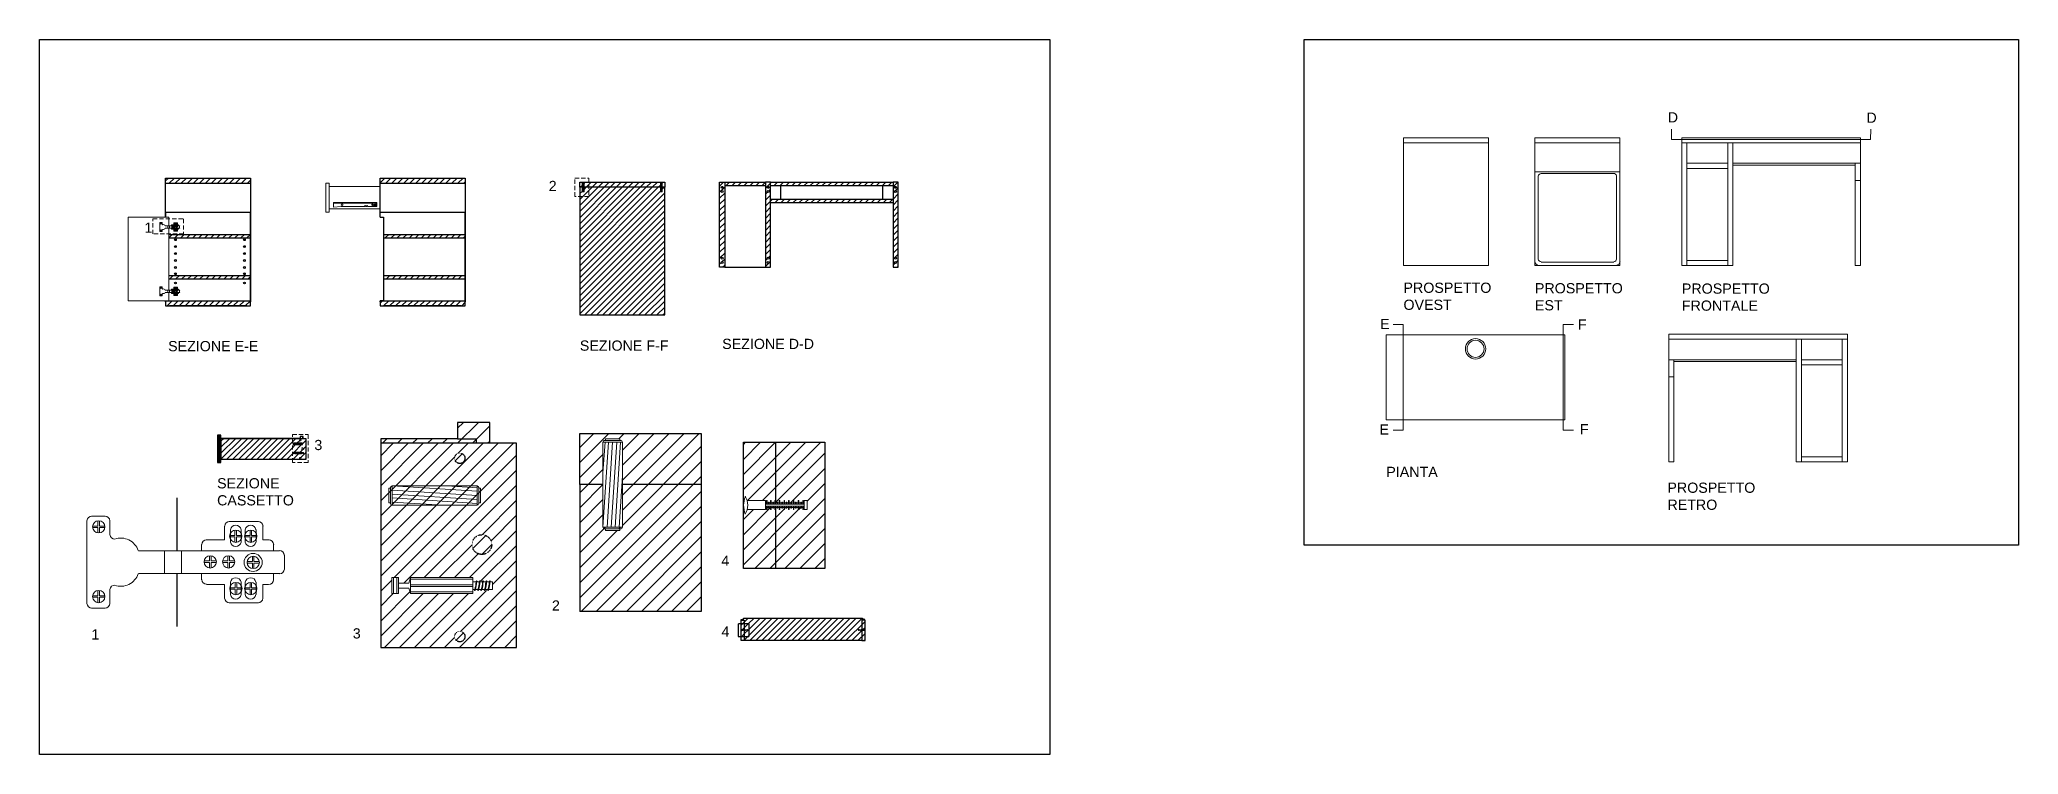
# Model space of a CAD drawing. Header units: centimetres. Extents: x -564 to 600, y 644 to 1064.
import ezdxf

# ---------------------------------------------------------------- set-up
doc = ezdxf.new("R2010")
doc.units = ezdxf.units.CM
doc.header["$MEASUREMENT"] = 0
doc.linetypes.add('HIDDEN', pattern=[0.375, 0.25, -0.125])
for name, color, linetype, lineweight in [('dettagli', 4, 'Continuous', 13), ('linee prospetti', 1, 'Continuous', 18), ('linee sezioni', 3, 'Continuous', 25), ('quote', 7, 'Continuous', 5), ('trame', 6, 'Continuous', 9)]:
    doc.layers.add(name, color=color, linetype=linetype, lineweight=lineweight)
doc.styles.get("Standard").update_dxf_attribs({"font": 'Arial.ttf'})
pattern_1 = [(45, (-2961.3123, -5195.9218), (-1.76776695, 1.76776695), [])]
pattern_2 = [(45, (-2963.3135, -5277.5656), (-1.76776695, 1.76776695), [])]
pattern_3 = [(45, (-2910.0926, -5192.2217), (-1.767767, 1.767767), [])]
pattern_4 = [(45, (3763.6586, 966.362), (-4.419417, 4.419417), [])]

msp = doc.modelspace()

# ---------------------------------------------------------------- texts
at = {"char_height": 6, "attachment_point": 1}
for s, width, insert in [('2', 6.907, (-264.4, 981)), ('1', 6.907, (-502.1, 956.5)), ('PROSPETTO OVEST', 52.752, (238.2, 921.2)), ('PROSPETTO EST', 52.752, (315.5, 920.9)), ('PROSPETTO FRONTALE', 52.752, (401.9, 920.7)), ('3', 6.907, (-402.2, 828.8)), ('SEZIONE CASSETTO', 39.371, (-459.4, 806.3)), ('PIANTA', 73.011, (228.1, 813)), ('PROSPETTO\\PRETRO ', 6.61, (393.4, 803.7)), ('4', 6.907, (-162.9, 760.8)), ('2', 6.907, (-262.5, 734.5)), ('1', 6.907, (-533.3, 717.5)), ('3', 6.907, (-379.6, 718.1)), ('4', 6.907, (-162.8, 719.2))]:
    msp.add_mtext_dynamic_manual_height_columns(s, width=width, gutter_width=1, heights=[0], dxfattribs=dict(at, insert=insert))
at = {"layer": 'quote', "char_height": 6, "attachment_point": 1}
for s, width, insert in [('D', 17.596, (393.6, 1021.3)), ('D', 17.596, (510.4, 1021.1)), ('E', 17.596, (224.5, 899.9)), ('F', 17.596, (340.8, 899.6)), ('SEZIONE E-E', 84.063, (-488.2, 886.9)), ('SEZIONE F-F', 84.063, (-246.1, 887.2)), ('SEZIONE D-D', 84.063, (-162.4, 888.2)), ('E', 17.596, (224.1, 837.9)), ('F', 17.596, (342, 838.1))]:
    msp.add_mtext_dynamic_manual_height_columns(s, width=width, gutter_width=1, heights=[0], dxfattribs=dict(at, insert=insert))

# ---------------------------------------------------------------- hatches: boundary and pattern name
h = msp.add_hatch()
h.set_pattern_fill('ANSI31', color=256, scale=50)
h.set_pattern_definition(pattern_4)
h.paths.add_polyline_path([(-309.5, 767.3, 1), (-297.9, 767.3, 1)])
h.paths.add_polyline_path([(-313.7, 713.2, 1), (-319.8, 713.2, 1)])
h.paths.add_polyline_path([(-319.8, 818, 1), (-313.7, 818, 1)])
at = {"layer": 'trame'}
h = msp.add_hatch(dxfattribs=at)
h.set_pattern_fill('ANSI31', color=256, scale=20)
h.set_pattern_definition(pattern_1)
h.paths.add_polyline_path([(-439.7, 982.6), (-489.7, 982.6), (-489.7, 979.6), (-439.7, 979.6)])
h.paths.add_polyline_path([(-439.7, 910.6), (-489.7, 910.6), (-489.7, 909.9), (-489.7, 907.6), (-439.7, 907.6)])
h.paths.add_polyline_path([(-439.7, 925.4), (-487.7, 925.4), (-487.7, 923.4), (-439.7, 923.4)])
h.paths.add_polyline_path([(-439.7, 949.5), (-487.7, 949.5), (-487.7, 947.5), (-439.7, 947.5)])
h = msp.add_hatch(dxfattribs=at)
h.set_pattern_fill('ANSI31', color=256, scale=20)
h.set_pattern_definition(pattern_1)
h.paths.add_polyline_path([(-313.5, 982.6), (-363.5, 982.6), (-363.5, 979.6), (-313.5, 979.6)])
h.paths.add_polyline_path([(-313.5, 949.5), (-361.5, 949.5), (-361.5, 947.5), (-313.5, 947.5)])
h.paths.add_polyline_path([(-313.5, 925.4), (-361.5, 925.4), (-361.5, 923.4), (-313.5, 923.4)])
h.paths.add_polyline_path([(-313.5, 910.6), (-363.5, 910.6), (-363.5, 909.9), (-363.5, 907.6), (-313.5, 907.6)])
h = msp.add_hatch(dxfattribs=at)
h.set_pattern_fill('ANSI31', color=256, scale=20)
h.set_pattern_definition(pattern_1)
h.paths.add_polyline_path([(-246.1, 980.2), (-246.1, 977.2), (-244.8, 977.2), (-244.8, 979.7, -0.278503), (-244.7, 979.8), (-244.6, 979.8), (-244.6, 979.9), (-243.8, 979.9), (-243.8, 979.8), (-243.7, 979.8, -0.414214), (-243.6, 979.7), (-243.6, 977.2), (-198.7, 977.2), (-198.7, 979.7, -0.278503), (-198.6, 979.8), (-198.6, 979.8), (-198.6, 979.9), (-197.7, 979.9), (-197.7, 979.8), (-197.7, 979.8, -0.414214), (-197.6, 979.7), (-197.6, 977.2), (-196.1, 977.2), (-196.1, 980.2)])
h = msp.add_hatch(dxfattribs=at)
h.set_pattern_fill('ANSI31', color=256, scale=20)
h.set_pattern_definition([(45, (-2961.3123, -5195.9218), (-1.76776695, 1.76776695), [])])
h.paths.add_polyline_path([(-160.9, 980.2), (-163.9, 980.2), (-163.9, 930.2), (-160.9, 930.2)])
h.paths.add_polyline_path([(-162.9, 974.8, -1), (-161.8, 974.8, -1)], flags=16)
h.paths.add_polyline_path([(-162.9, 977.2, -1), (-161.8, 977.2, -1)], flags=16)
h.paths.add_polyline_path([(-161.8, 935.5, -1), (-162.9, 935.5, -1)], flags=16)
h.paths.add_polyline_path([(-161.8, 933, -1), (-162.9, 933, -1)], flags=16)
h.paths.add_polyline_path([(-160.9, 980.2), (-160.9, 978.2), (-136.9, 978.2), (-136.9, 980.2)])
h.paths.add_polyline_path([(-136.9, 930.2), (-133.9, 930.2), (-133.9, 980.2), (-136.9, 980.2)])
h.paths.add_polyline_path([(-136, 974.8, -1), (-134.8, 974.8, -1)], flags=16)
h.paths.add_polyline_path([(-136, 977.2, -1), (-134.8, 977.2, -1)], flags=16)
h.paths.add_polyline_path([(-134.8, 935.5, -1), (-136, 935.5, -1)], flags=16)
h.paths.add_polyline_path([(-134.8, 933, -1), (-136, 933, -1)], flags=16)
h.paths.add_polyline_path([(-133.9, 970.2), (-133.9, 968.2), (-61.9, 968.2), (-61.9, 970.2)])
h.paths.add_polyline_path([(-61.9, 978.2), (-61.9, 980.2), (-133.9, 980.2), (-133.9, 978.2)])
h.paths.add_polyline_path([(-61.9, 930.2), (-58.9, 930.2), (-58.9, 980.2), (-61.9, 980.2)])
h.paths.add_polyline_path([(-60.9, 974.8, -1), (-59.8, 974.8, -1)], flags=16)
h.paths.add_polyline_path([(-60.9, 977.2, -1), (-59.8, 977.2, -1)], flags=16)
h.paths.add_polyline_path([(-59.8, 935.5, -1), (-60.9, 935.5, -1)], flags=16)
h.paths.add_polyline_path([(-59.8, 933, -1), (-60.9, 933, -1)], flags=16)
h = msp.add_hatch(dxfattribs=at)
h.set_pattern_fill('ANSI31', color=256, scale=20)
h.set_pattern_definition(pattern_1)
h.paths.add_polyline_path([(-196.1, 977.2), (-197.6, 977.2), (-197.6, 974.7), (-197.6, 974.6), (-197.7, 974.6), (-197.7, 974.5), (-198.6, 974.5), (-198.6, 974.6), (-198.7, 974.6), (-198.7, 974.7), (-198.7, 977.2), (-243.6, 977.2), (-243.6, 974.7), (-243.6, 974.6), (-243.8, 974.6), (-243.8, 974.5), (-244.6, 974.5), (-244.7, 974.6), (-244.8, 974.6), (-244.8, 974.7), (-244.8, 977.2), (-246.1, 977.2), (-246.1, 902.2), (-196.1, 902.2)])
h = msp.add_hatch(dxfattribs=at)
h.set_pattern_fill('ANSI31', color=256, scale=50)
h.set_pattern_definition(pattern_4)
h.paths.add_polyline_path([(-299, 839.1), (-318, 839.1), (-318, 829.5), (-307, 829.5), (-307, 826.8), (-299, 826.8)])
h.paths.add_polyline_path([(-307, 829.5), (-318, 829.5), (-363.2, 829.5), (-363.2, 826.8), (-307, 826.8)])
h = msp.add_hatch(dxfattribs=at)
h.set_pattern_fill('ANSI31', color=256, scale=5)
h.set_pattern_definition([(45, (-2.4224, 813.90966), (-0.4419417, 0.4419417), [])])
h.paths.add_polyline_path([(-457.1, 829.5), (-457.1, 831.5), (-459.1, 831.5), (-459.1, 815.5), (-457.1, 815.5), (-457.1, 817.5)])
h = msp.add_hatch(dxfattribs=at)
h.set_pattern_fill('ANSI31', color=256, scale=20)
h.set_pattern_definition(pattern_3)
h.paths.add_polyline_path([(-415.1, 829.5), (-457.1, 829.5), (-457.1, 817.5), (-415.1, 817.5)])
h.paths.add_polyline_path([(-415.1, 829.7), (-457.1, 829.7), (-457.1, 829.5), (-415.1, 829.5)])
h.paths.add_polyline_path([(-409.5, 829.7), (-410.6, 829.7), (-415.1, 829.7), (-415.1, 829.5), (-409.5, 829.5)])
h.paths.add_polyline_path([(-408.7, 830.7), (-410.6, 830.7), (-410.6, 829.7), (-409.5, 829.7), (-409.5, 829.5), (-408.7, 829.5)])
h.paths.add_polyline_path([(-409.7, 823.5, 1), (-408.6, 823.5, 1)])
h.paths.add_polyline_path([(-410.8, 818.1, 1), (-410.2, 818.1, 1)])
h.paths.add_polyline_path([(-410.8, 828.6, 1), (-410.2, 828.6, 1)])
h = msp.add_hatch(dxfattribs=at)
h.set_pattern_fill('ANSI31', color=256, scale=20)
h.set_pattern_definition(pattern_3)
h.paths.add_polyline_path([(-407.1, 829.5), (-415.1, 829.5), (-415.1, 817.5), (-407.1, 817.5)])
h.paths.add_polyline_path([(-414.4, 825.8, -0.414214), (-414.5, 825.9), (-414.5, 826), (-414.6, 826), (-414.6, 826.8), (-414.5, 826.8), (-414.5, 826.9, -0.278503), (-414.4, 827), (-409.4, 827, -0.278503), (-409.3, 826.9), (-409.3, 826.8), (-409.2, 826.8), (-409.2, 826), (-409.3, 826), (-409.3, 825.9, -0.414214), (-409.4, 825.8)], flags=16)
h.paths.add_polyline_path([(-408.6, 823.5, -1), (-409.7, 823.5, -1)], flags=16)
h.paths.add_polyline_path([(-410.8, 828.6, -1), (-410.2, 828.6, -1)], flags=16)
h.paths.add_polyline_path([(-409.7, 821.6), (-409.7, 821.3), (-409.5, 821.3, -0.273281), (-409.5, 821.4, -0.173128), (-409.4, 821.3), (-409.3, 821.3, -0.273281), (-409.3, 821.4, -0.173128), (-409.2, 821.3), (-409.1, 821.3, -0.273281), (-409.1, 821.4, -0.173128), (-409.1, 821.3), (-408.9, 821.3, -0.273281), (-408.9, 821.4, -0.173128), (-408.9, 821.3), (-408.7, 821.3, -0.273281), (-408.7, 821.4, -0.173128), (-408.7, 821.3), (-408.5, 821.3), (-408.5, 820.9), (-408.8, 820.9, -0.273281), (-408.8, 820.8, -0.173128), (-408.8, 820.9), (-409, 820.9, -0.273281), (-409, 820.8, -0.173128), (-409, 820.9), (-409.2, 820.9, -0.273281), (-409.2, 820.8, -0.173128), (-409.2, 820.9), (-409.4, 820.9, -0.273281), (-409.4, 820.8, -0.173128), (-409.4, 820.9), (-409.5, 820.9, -0.273281), (-409.6, 820.8, -0.173128), (-409.6, 820.9), (-409.7, 820.9), (-409.7, 820.6), (-413.4, 820.6), (-413.5, 820.9), (-414.1, 820.9), (-414.1, 820.6), (-414.5, 820.6), (-414.5, 821.6), (-414.1, 821.6), (-414.1, 821.2), (-413.5, 821.2), (-413.4, 821.6)], flags=16)
h.paths.add_polyline_path([(-410.2, 818.1, -1), (-410.8, 818.1, -1)], flags=16)
h = msp.add_hatch(dxfattribs=at)
h.set_pattern_fill('ANSI31', color=256, scale=50)
h.set_pattern_definition([(45, (-2910.0926, -5192.2217), (-4.4194174, 4.4194174), [])])
h.paths.add_polyline_path([(-363.2, 706.8), (-283.3, 706.8), (-283.3, 826.8), (-363.2, 826.8)])
h.paths.add_polyline_path([(-309, 747.9), (-309, 745.4), (-307.1, 745.4, -1.062519), (-305.8, 745.4), (-305.2, 745.4, -1.062519), (-304, 745.4), (-303.3, 745.4, -1.062519), (-302, 745.4), (-301.3, 745.4, -1.062519), (-300.1, 745.4), (-299.3, 745.4, -1.062519), (-298.1, 745.4), (-297.4, 745.4), (-297.4, 740.8), (-299.7, 740.8, -1.062519), (-301, 740.8), (-301.7, 740.8, -1.062519), (-303, 740.8), (-303.7, 740.8, -1.062519), (-305, 740.8), (-305.7, 740.8, -1.062519), (-306.9, 740.8), (-307.5, 740.8, -1.030771), (-308.8, 740.8), (-309, 738.5), (-345.7, 738.5), (-346.7, 741.7), (-352.7, 741.7), (-352.7, 738.5), (-356.7, 738.5), (-356.7, 747.9), (-352.7, 747.9), (-352.7, 744.7), (-346.7, 744.7), (-345.7, 747.9)], flags=16)
h.paths.add_polyline_path([(-309.5, 767.3, -1), (-297.9, 767.3, -1)], flags=16)
h.paths.add_polyline_path([(-356.5, 801.8, 0.38645), (-357.5, 800.4), (-357.5, 800.4), (-357.5, 800.9)], flags=16)
h.paths.add_polyline_path([(-313.7, 713.2, -1), (-319.8, 713.2, -1)], flags=16)
h.paths.add_polyline_path([(-319.8, 818, -1), (-313.7, 818, -1)], flags=16)
h = msp.add_hatch(dxfattribs=at)
h.set_pattern_fill('ANSI31', color=256, scale=50)
h.set_pattern_definition([(45, (1693.345, -559.668), (-4.419417, 4.419417), [])])
h.paths.add_polyline_path([(-174.7, 832.6), (-246.1, 832.6), (-246.1, 802.6), (-232.5, 802.6), (-232.5, 827.5, -0.278503), (-231.6, 828.5), (-231.1, 828.5), (-231.1, 829.5), (-222.6, 829.5), (-222.6, 828.5), (-222.2, 828.5, -0.414214), (-221.1, 827.5), (-221.1, 802.6), (-174.7, 802.6)])
h.paths.add_polyline_path([(-174.7, 802.6), (-221.1, 802.6), (-221.1, 777.5), (-232.5, 777.5, 0.278503), (-231.6, 776.5), (-222.6, 776.5), (-222.6, 775.5), (-231.1, 775.5), (-231.1, 776.5), (-231.6, 776.5, -0.278503), (-232.5, 777.5), (-232.5, 802.6), (-246.1, 802.6), (-246.1, 727.9), (-174.7, 727.9)])
h = msp.add_hatch(dxfattribs=at)
h.set_pattern_fill('ANSI31', color=256, scale=50)
h.set_pattern_definition([(45, (3522.7093, 865.9874), (-4.419417, 4.419417), [])])
h.paths.add_polyline_path([(-131, 827.4), (-149.9, 827.4), (-149.9, 790.3, -0.09707), (-148.8, 795.7, -0.068614), (-147.7, 793.1), (-136.9, 793.1), (-136.9, 791.8), (-136.4, 791.8), (-136.4, 793.1), (-136, 793.1), (-136, 791.8), (-135.2, 791.8), (-135.2, 792.3), (-134.8, 792.3), (-134.8, 791.8), (-134, 791.8), (-134, 793.1), (-133.6, 793.1), (-133.6, 791.8), (-132.7, 791.8), (-132.7, 792.3), (-132.3, 792.3), (-132.3, 791.8), (-131.5, 791.8), (-131.5, 793.1), (-131, 793.1)])
h.paths.add_polyline_path([(-102.1, 827.4), (-131, 827.4), (-131, 791.8), (-130.1, 791.8), (-130.1, 792.3), (-129.8, 792.3), (-129.8, 791.8), (-128.8, 791.8), (-128.8, 793.1), (-128.5, 793.1), (-128.5, 791.8), (-127.4, 791.8), (-127.4, 792.3), (-127, 792.3), (-127, 791.8), (-126, 791.8), (-126, 793.1), (-125.7, 793.1), (-125.7, 791.8), (-124.8, 791.8), (-124.8, 792.3), (-124.4, 792.3), (-124.4, 791.8), (-123.4, 791.8), (-123.4, 793.1), (-123.1, 793.1), (-123.1, 791.8), (-122.1, 791.8), (-122.1, 792.3), (-121.7, 792.3), (-121.7, 791.8), (-120.5, 791.8), (-120.5, 793.1), (-120.2, 793.1), (-120.2, 791.8), (-119.2, 791.8), (-119.2, 792.3), (-118.8, 792.3), (-118.8, 791.8), (-117.8, 791.8), (-117.8, 793.1), (-117.4, 793.1), (-117.4, 791.8), (-116.2, 791.8), (-116.2, 792.3), (-115.8, 792.3), (-115.8, 791.8), (-114.9, 791.8), (-114.9, 793.1), (-114.5, 793.1), (-114.5, 791.8), (-114.1, 791.8), (-114.1, 793.1), (-112.5, 793.1), (-112.5, 787.8), (-114.1, 787.8), (-114.1, 789.1), (-114.5, 789.1), (-114.5, 787.8), (-114.9, 787.8), (-114.9, 789.1), (-115.8, 789.1), (-115.8, 788.6), (-116.2, 788.6), (-116.2, 789.1), (-117.4, 789.1), (-117.4, 787.8), (-117.8, 787.8), (-117.8, 789.1), (-118.8, 789.1), (-118.8, 788.6), (-119.2, 788.6), (-119.2, 789.1), (-120.2, 789.1), (-120.2, 787.8), (-120.5, 787.8), (-120.5, 789.1), (-121.7, 789.1), (-121.7, 788.6), (-122.1, 788.6), (-122.1, 789.1), (-123.1, 789.1), (-123.1, 787.8), (-123.4, 787.8), (-123.4, 789.1), (-124.4, 789.1), (-124.4, 788.6), (-124.8, 788.6), (-124.8, 789.1), (-125.7, 789.1), (-125.7, 787.8), (-126, 787.8), (-126, 789.1), (-127, 789.1), (-127, 788.6), (-127.4, 788.6), (-127.4, 789.1), (-128.5, 789.1), (-128.5, 787.8), (-128.8, 787.8), (-128.8, 789.1), (-129.8, 789.1), (-129.8, 788.6), (-130.1, 788.6), (-130.1, 789.1), (-131, 789.1), (-131, 753.2), (-102.1, 753.2)])
h.paths.add_polyline_path([(-131, 787.8), (-131.5, 787.8), (-131.5, 789.1), (-132.3, 789.1), (-132.3, 788.6), (-132.7, 788.6), (-132.7, 789.1), (-133.6, 789.1), (-133.6, 787.8), (-134, 787.8), (-134, 789.1), (-134.8, 789.1), (-134.8, 788.6), (-135.2, 788.6), (-135.2, 789.1), (-136, 789.1), (-136, 787.8), (-136.4, 787.8), (-136.4, 789.1), (-136.9, 789.1), (-136.9, 787.8), (-147.7, 787.8, -0.073412), (-148.9, 785.1, -0.092942), (-149.9, 790.3), (-149.9, 753.2), (-131, 753.2)])
h = msp.add_hatch(dxfattribs=at)
h.set_pattern_fill('ANSI31', color=256, scale=20)
h.set_pattern_definition(pattern_2)
h.paths.add_polyline_path([(-149.4, 720.7), (-151.3, 720.7), (-151.3, 717, -0.094492), (-151.2, 717.5), (-151.1, 717.5), (-151.1, 717.3), (-150, 717.3), (-150, 717.2), (-149.9, 717.2), (-149.9, 717.3), (-149.9, 717.3), (-149.9, 717.2), (-149.8, 717.2), (-149.8, 717.2), (-149.8, 717.2), (-149.8, 717.2), (-149.7, 717.2), (-149.7, 717.3), (-149.6, 717.3), (-149.6, 717.2), (-149.6, 717.2), (-149.6, 717.2), (-149.5, 717.2), (-149.5, 717.2), (-149.4, 717.2), (-149.4, 717.3), (-149.4, 717.3)])
h.paths.add_polyline_path([(-149.4, 722.9), (-151.3, 722.9), (-151.3, 720.7), (-149.4, 720.7)])
h.paths.add_polyline_path([(-149.9, 723.3), (-151.2, 723.3), (-151.2, 722.9), (-149.9, 722.9)])
h.paths.add_polyline_path([(-149.4, 713.3), (-151.3, 713.3), (-151.3, 710.9), (-149.4, 710.9)])
h.paths.add_polyline_path([(-80.3, 722.9), (-79.9, 722.9), (-79.9, 724.1), (-144.5, 724.1), (-149.9, 724.1), (-149.9, 722.9), (-149.4, 722.9), (-149.4, 720.7), (-146.6, 720.7), (-146.6, 713.3), (-149.4, 713.3), (-149.4, 710.9), (-144.5, 710.9), (-80.3, 710.9), (-80.3, 716.9), (-80.4, 716.9), (-80.4, 716.8), (-80.4, 716.8), (-80.4, 716.9), (-80.5, 716.9), (-80.5, 716.8), (-80.6, 716.8), (-80.6, 716.9), (-80.7, 716.9), (-80.7, 716.8), (-80.7, 716.8), (-80.7, 716.9), (-80.8, 716.9), (-80.8, 716.8), (-80.9, 716.8), (-80.9, 716.9), (-80.9, 716.9), (-80.9, 716.8), (-81, 716.8), (-81, 716.9), (-81.1, 716.9), (-81.1, 716.8), (-81.1, 716.8), (-81.1, 716.9), (-81.2, 716.9), (-81.2, 716.8), (-81.2, 716.8), (-81.2, 716.9), (-81.4, 716.9), (-81.4, 716.8), (-81.4, 716.8), (-81.4, 716.9), (-81.5, 716.9), (-81.5, 716.8), (-81.5, 716.8), (-81.5, 716.9), (-81.6, 716.9), (-81.6, 716.8), (-81.7, 716.8), (-81.7, 716.9), (-81.8, 716.9), (-81.8, 716.8), (-81.8, 716.8), (-81.8, 716.9), (-81.9, 716.9), (-81.9, 716.8), (-82, 716.8), (-82, 716.8), (-82.2, 716.8), (-82.2, 717.3), (-82, 717.3), (-82, 717.1), (-81.8, 717.1), (-81.8, 717.2), (-81.8, 717.2), (-81.8, 717.2), (-81.7, 717.2), (-81.7, 717.3), (-81.6, 717.3), (-81.6, 717.2), (-81.5, 717.2), (-81.5, 717.2), (-81.5, 717.2), (-81.5, 717.2), (-81.4, 717.2), (-81.4, 717.3), (-81.4, 717.3), (-81.4, 717.2), (-81.2, 717.2), (-81.2, 717.2), (-81.2, 717.2), (-81.2, 717.2), (-81.1, 717.2), (-81.1, 717.3), (-81.1, 717.3), (-81.1, 717.2), (-81, 717.2), (-81, 717.2), (-80.9, 717.2), (-80.9, 717.2), (-80.9, 717.2), (-80.9, 717.3), (-80.8, 717.3), (-80.8, 717.2), (-80.7, 717.2), (-80.7, 717.2), (-80.7, 717.2), (-80.7, 717.2), (-80.6, 717.2), (-80.6, 717.3), (-80.5, 717.3), (-80.5, 717.2), (-80.4, 717.2), (-80.4, 717.2), (-80.4, 717.2), (-80.4, 717.2), (-80.3, 717.2)])
h.paths.add_polyline_path([(-78.4, 722.9), (-80.3, 722.9), (-80.3, 717.2), (-80.4, 717.2), (-80.4, 717.1), (-80.2, 717.1), (-80.2, 717.2), (-80.2, 717.2), (-80.2, 717.2), (-80.1, 717.2), (-80.1, 717.3), (-80, 717.3), (-80, 717.2), (-79.9, 717.2), (-79.9, 717.2), (-79.9, 717.2), (-79.9, 717.2), (-79.8, 717.2), (-79.8, 717.3), (-79.8, 717.3), (-79.8, 717.2), (-79.7, 717.2), (-79.7, 717.3), (-78.6, 717.3), (-78.6, 717.5), (-78.5, 717.5, -0.094492), (-78.4, 717)])
h.paths.add_polyline_path([(-78.4, 717, 0.094492), (-78.5, 717.5), (-78.6, 717.5), (-78.6, 717.3), (-79.7, 717.3), (-79.7, 717.2), (-79.7, 716.9), (-79.8, 716.9), (-79.8, 716.8), (-79.8, 716.8), (-79.8, 716.9), (-79.9, 716.9), (-79.9, 716.8), (-79.9, 716.8), (-79.9, 716.9), (-80, 716.9), (-80, 716.8), (-80.1, 716.8), (-80.1, 716.9), (-80.2, 716.9), (-80.2, 716.8), (-80.2, 716.8), (-80.2, 716.9), (-80.3, 716.9), (-80.3, 716.8), (-80.3, 716.8), (-80.3, 710.9), (-78.4, 710.9)])
h.paths.add_polyline_path([(-78.6, 717.3), (-79.7, 717.3), (-79.7, 717.2), (-79.7, 716.8), (-78.6, 716.8, -0.129331)], flags=16)
h.paths.add_polyline_path([(-78.5, 717.5, 0.068614), (-78.6, 717.3), (-78.6, 716.7, 0.068614), (-78.5, 716.5), (-78.5, 716.5, 0.190687)])
h = msp.add_hatch(dxfattribs=at)
h.set_pattern_fill('ANSI31', color=256, scale=20)
h.set_pattern_definition(pattern_2)
h.paths.add_polyline_path([(-149.4, 716.8), (-149.4, 716.8), (-149.4, 716.9), (-149.5, 716.9), (-149.5, 716.8), (-149.6, 716.8), (-149.6, 716.9), (-149.6, 716.9), (-149.6, 716.8), (-149.7, 716.8), (-149.7, 716.9), (-149.8, 716.9), (-149.8, 716.8), (-149.8, 716.8), (-149.8, 716.9), (-149.9, 716.9), (-149.9, 716.8), (-149.9, 716.8), (-149.9, 716.9), (-150, 716.9), (-150, 716.8), (-151.1, 716.8), (-151.1, 716.5), (-151.2, 716.5, -0.091916), (-151.3, 717), (-151.3, 713.3), (-149.4, 713.3)])
h = msp.add_hatch(dxfattribs=at)
h.set_pattern_fill('ANSI31', color=256, scale=20)
h.set_pattern_definition(pattern_2)
h.paths.add_polyline_path([(-146.6, 720.7), (-149.4, 720.7), (-149.4, 717.2), (-149.3, 717.2), (-149.3, 717.2), (-149.3, 717.2), (-149.3, 717.2), (-149.2, 717.2), (-149.2, 717.3), (-149.1, 717.3), (-149.1, 717.2), (-149, 717.2), (-149, 717.2), (-149, 717.2), (-149, 717.2), (-148.9, 717.2), (-148.9, 717.3), (-148.9, 717.3), (-148.9, 717.2), (-148.8, 717.2), (-148.8, 717.2), (-148.7, 717.2), (-148.7, 717.2), (-148.6, 717.2), (-148.6, 717.3), (-148.6, 717.3), (-148.6, 717.2), (-148.5, 717.2), (-148.5, 717.2), (-148.5, 717.2), (-148.5, 717.2), (-148.3, 717.2), (-148.3, 717.3), (-148.3, 717.3), (-148.3, 717.2), (-148.2, 717.2), (-148.2, 717.2), (-148.2, 717.2), (-148.2, 717.2), (-148.1, 717.2), (-148.1, 717.3), (-148, 717.3), (-148, 717.2), (-147.9, 717.2), (-147.9, 717.2), (-147.9, 717.2), (-147.9, 717.2), (-147.8, 717.2), (-147.8, 717.3), (-147.7, 717.3), (-147.7, 717.2), (-147.7, 717.2), (-147.7, 717.3), (-147.5, 717.3), (-147.5, 716.8), (-147.7, 716.8), (-147.7, 716.9), (-147.7, 716.9), (-147.7, 716.8), (-147.8, 716.8), (-147.8, 716.9), (-147.9, 716.9), (-147.9, 716.8), (-147.9, 716.8), (-147.9, 716.9), (-148, 716.9), (-148, 716.8), (-148.1, 716.8), (-148.1, 716.9), (-148.2, 716.9), (-148.2, 716.8), (-148.2, 716.8), (-148.2, 716.9), (-148.3, 716.9), (-148.3, 716.8), (-148.3, 716.8), (-148.3, 716.9), (-148.5, 716.9), (-148.5, 716.8), (-148.5, 716.8), (-148.5, 716.9), (-148.6, 716.9), (-148.6, 716.8), (-148.6, 716.8), (-148.6, 716.9), (-148.7, 716.9), (-148.7, 716.8), (-148.8, 716.8), (-148.8, 716.9), (-148.9, 716.9), (-148.9, 716.8), (-148.9, 716.8), (-148.9, 716.9), (-149, 716.9), (-149, 716.8), (-149, 716.8), (-149, 716.9), (-149.1, 716.9), (-149.1, 716.8), (-149.2, 716.8), (-149.2, 716.9), (-149.3, 716.9), (-149.3, 716.8), (-149.3, 716.8), (-149.3, 716.9), (-149.4, 716.9), (-149.4, 713.3), (-146.6, 713.3)])

# ---------------------------------------------------------------- linework, layer by layer
at = {"color": 7}
msp.add_lwpolyline([(-563.8, 644), (-563.8, 1064), (30.2, 1064), (30.2, 644), (-563.8, 644)], dxfattribs=at)
msp.add_lwpolyline([(179.8, 767), (179.8, 1064), (599.8, 1064), (599.8, 767)], close=True, dxfattribs=at)
at = {"color": 0, "linetype": 'HIDDEN', "lineweight": 5, "ltscale": 10}
for points in [[(-240.8, 971.8), (-249, 971.8), (-249, 982.6), (-240.8, 982.6), (-240.8, 971.8)], [(-497.1, 958.6), (-479.1, 958.6), (-479.1, 949.8), (-497.1, 949.8), (-497.1, 958.6)], [(-415.1, 831.9), (-405.9, 831.9), (-405.9, 815.6), (-415.1, 815.6), (-415.1, 831.9)]]:
    msp.add_lwpolyline(points, dxfattribs=at)
for points in [[(-244.8, 977.2), (-246.1, 977.2)], [(-198.7, 977.2), (-243.6, 977.2)], [(-489.7, 909.9), (-489.7, 910.6)], [(-442, 907.6), (-487.4, 907.6)], [(-363.5, 909.9), (-363.5, 910.6)], [(-315.8, 907.6), (-361.2, 907.6)], [(-174.7, 802.6), (-221.1, 802.6)]]:
    msp.add_lwpolyline(points)
at = {"linetype": 'HIDDEN'}
msp.add_lwpolyline([(-146.6, 720.7), (-152.9, 720.7), (-152.9, 713.3), (-146.6, 713.3), (-146.6, 720.7)], dxfattribs=at)
at = {"layer": 'dettagli'}
for p, q in [((-244.8, 974.7), (-244.4, 979.7)), ((-244.8, 977.9), (-244.7, 979.7)), ((-244.5, 974.7), (-244.2, 979.7)), ((-244.3, 974.7), (-244, 979.7)), ((-244.1, 974.7), (-243.7, 979.7)), ((-243.7, 979.8), (-243.8, 979.8)), ((-243.8, 974.7), (-243.6, 977.7)), ((-198.7, 974.7), (-198.4, 979.7)), ((-198.7, 977.9), (-198.6, 979.7)), ((-198.5, 974.7), (-198.1, 979.7)), ((-198.2, 974.7), (-197.9, 979.7)), ((-198, 974.7), (-197.7, 979.7)), ((-197.8, 974.7), (-197.6, 977.7)), ((-197.7, 979.8), (-197.7, 979.8)), ((-391, 967.9), (-365.5, 967.9)), ((-243.7, 974.6), (-243.8, 974.6)), ((-197.7, 974.6), (-197.7, 974.6)), ((-489.9, 954.6), (-482, 954.6)), ((-488.4, 953.2), (-488.4, 954.6)), ((-487.4, 953.2), (-487.4, 954.6)), ((-484.5, 955.8), (-484.5, 955.1)), ((-483.9, 955.8), (-483.9, 955.1)), ((-483.7, 955.8), (-483.7, 955.1)), ((-483, 955.8), (-483, 955.1)), ((-489.9, 953.2), (-482, 953.2)), ((-484.5, 952.7), (-484.5, 952)), ((-483.9, 952.7), (-483.9, 952)), ((-483.7, 952.7), (-483.7, 952)), ((-483, 952.7), (-483, 952)), ((-489.9, 916.8), (-482, 916.8)), ((-489.9, 915.4), (-482, 915.4)), ((-488.4, 915.4), (-488.4, 916.8)), ((-487.4, 915.4), (-487.4, 916.8)), ((-484.5, 918), (-484.5, 917.3)), ((-484.5, 914.9), (-484.5, 914.2)), ((-483.9, 918), (-483.9, 917.3)), ((-483.9, 914.9), (-483.9, 914.2)), ((-483.7, 918), (-483.7, 917.3)), ((-483.7, 914.9), (-483.7, 914.2)), ((-483, 918), (-483, 917.3)), ((-483, 914.9), (-483, 914.2)), ((-414.4, 827), (-409.4, 826.6)), ((-414.4, 826.7), (-409.4, 826.4)), ((-414.4, 826.5), (-409.4, 826.2)), ((-414.4, 826.2), (-409.4, 825.9)), ((-411.2, 827), (-409.4, 826.8)), ((-232.5, 777.5), (-229.2, 827.5)), ((-232.5, 809.5), (-231.3, 827.5)), ((-230, 777.5), (-226.8, 827.5)), ((-227.7, 777.5), (-224.4, 827.5)), ((-225.3, 777.5), (-222.1, 827.5)), ((-222.2, 828.5), (-222.6, 828.5)), ((-414.5, 825.9), (-414.5, 826)), ((-414.4, 826), (-411.4, 825.8)), ((-414.4, 821.6), (-414.4, 820.6)), ((-414.2, 821.6), (-414.2, 820.6)), ((-413.5, 821.2), (-413.4, 821.6)), ((-413.5, 820.9), (-413.4, 820.6)), ((-413.4, 821.1), (-409.7, 821.1)), ((-413.4, 821), (-409.7, 821)), ((-409.3, 825.9), (-409.3, 826)), ((-223, 777.5), (-221.1, 807.6)), ((-357.5, 791.5), (-357.5, 791.9)), ((-356.5, 801.8), (-306.5, 798.6)), ((-356.5, 799.3), (-306.5, 796.1)), ((-356.5, 797), (-306.5, 793.8)), ((-356.5, 794.7), (-306.5, 791.4)), ((-356.5, 792.3), (-326.4, 790.4)), ((-324.4, 801.8), (-306.5, 800.6)), ((-305.5, 791.5), (-305.5, 791.9)), ((-136.9, 793.1), (-136.9, 787.8)), ((-114.1, 793.1), (-114.1, 787.8)), ((-136.9, 789.1), (-136.4, 789.1)), ((-136, 789.1), (-135.2, 789.1)), ((-134.8, 789.1), (-134, 789.1)), ((-133.6, 789.1), (-132.7, 789.1)), ((-132.3, 789.1), (-131.5, 789.1)), ((-131.1, 789.1), (-130.1, 789.1)), ((-129.8, 789.1), (-128.8, 789.1)), ((-128.5, 789.1), (-127.4, 789.1)), ((-127, 789.1), (-126, 789.1)), ((-125.7, 789.1), (-124.8, 789.1)), ((-124.4, 789.1), (-123.4, 789.1)), ((-123.1, 789.1), (-122.1, 789.1)), ((-121.7, 789.1), (-120.5, 789.1)), ((-120.2, 789.1), (-119.2, 789.1)), ((-118.8, 789.1), (-117.8, 789.1)), ((-117.4, 789.1), (-116.2, 789.1)), ((-115.8, 789.1), (-114.9, 789.1)), ((-114.5, 789.1), (-114.1, 789.1)), ((-451.6, 776.1), (-451.6, 768.7)), ((-445.3, 776.1), (-445.3, 768.7)), ((-442.8, 776.1), (-442.8, 768.7)), ((-436.5, 776.1), (-436.5, 768.7)), ((-222.2, 776.5), (-222.6, 776.5)), ((-505.7, 763.7), (-426.2, 763.7)), ((-490.4, 750.2), (-490.4, 763.7)), ((-480.3, 750.2), (-480.3, 763.7)), ((-505.7, 750.2), (-426.2, 750.2)), ((-451.6, 745.2), (-451.6, 737.9)), ((-445.3, 745.2), (-445.3, 737.9)), ((-442.8, 745.2), (-442.8, 737.9)), ((-436.5, 745.2), (-436.5, 737.9)), ((-355.7, 747.9), (-355.7, 738.5)), ((-353.7, 747.9), (-353.7, 738.5)), ((-346.7, 744.7), (-345.7, 747.9)), ((-346.7, 741.7), (-345.7, 738.5)), ((-345.7, 743.6), (-309, 743.6)), ((-345.7, 742.6), (-309, 742.6)), ((-150, 717.3), (-150, 716.8)), ((-150, 716.9), (-149.9, 716.9)), ((-149.9, 716.9), (-149.8, 716.9)), ((-149.8, 716.9), (-149.7, 716.9)), ((-149.6, 716.9), (-149.6, 716.9)), ((-149.5, 716.9), (-149.4, 716.9)), ((-149.4, 716.9), (-149.3, 716.9)), ((-149.3, 716.9), (-149.2, 716.9)), ((-149.1, 716.9), (-149, 716.9)), ((-149, 716.9), (-148.9, 716.9)), ((-148.9, 716.9), (-148.8, 716.9)), ((-148.7, 716.9), (-148.6, 716.9)), ((-148.6, 716.9), (-148.5, 716.9)), ((-148.5, 716.9), (-148.3, 716.9)), ((-148.3, 716.9), (-148.2, 716.9)), ((-148.2, 716.9), (-148.1, 716.9)), ((-148, 716.9), (-147.9, 716.9)), ((-147.9, 716.9), (-147.8, 716.9)), ((-147.7, 717.3), (-147.7, 716.8)), ((-147.7, 716.9), (-147.7, 716.9)), ((-82, 717.3), (-82, 716.8)), ((-82, 716.9), (-82, 716.9)), ((-81.8, 716.9), (-81.9, 716.9)), ((-81.7, 716.9), (-81.8, 716.9)), ((-81.5, 716.9), (-81.6, 716.9)), ((-81.4, 716.9), (-81.5, 716.9)), ((-81.2, 716.9), (-81.4, 716.9)), ((-81.1, 716.9), (-81.2, 716.9)), ((-81, 716.9), (-81.1, 716.9)), ((-80.9, 716.9), (-80.9, 716.9)), ((-80.7, 716.9), (-80.8, 716.9)), ((-80.6, 716.9), (-80.7, 716.9)), ((-80.4, 716.9), (-80.5, 716.9)), ((-80.3, 716.9), (-80.4, 716.9)), ((-80.2, 716.9), (-80.3, 716.9)), ((-80.1, 716.9), (-80.2, 716.9)), ((-79.9, 716.9), (-80, 716.9)), ((-79.8, 716.9), (-79.9, 716.9)), ((-79.7, 716.9), (-79.8, 716.9)), ((-79.7, 717.3), (-79.7, 716.8))]:
    msp.add_line(p, q, dxfattribs=at)
for points in [[(-244.2, 979.7), (-243.6, 979.7), (-243.6, 974.7), (-244.8, 974.7), (-244.8, 979.7), (-244.2, 979.7)], [(-244.6, 979.8), (-244.6, 979.9), (-243.8, 979.9), (-243.8, 979.8), (-244.7, 979.8)], [(-198.1, 979.7), (-197.6, 979.7), (-197.6, 974.7), (-198.7, 974.7), (-198.7, 979.7), (-198.1, 979.7)], [(-198.6, 979.8), (-198.6, 979.9), (-197.7, 979.9), (-197.7, 979.8), (-198.6, 979.8)], [(-391, 965.5), (-391, 968.2), (-365.5, 968.2)], [(-372.7, 966), (-386.5, 966), (-391, 965.6)], [(-391, 965.5), (-386.5, 965.9), (-372.6, 965.9)], [(-370.7, 966), (-371.2, 966.5), (-371.6, 966), (-371.8, 966), (-372.3, 966.5), (-372.7, 966)], [(-372.6, 965.9), (-372.3, 966.3), (-371.9, 965.9)], [(-371.9, 965.9), (-371.5, 965.9)], [(-371.6, 966), (-371.8, 966)], [(-371.5, 965.9), (-371.2, 966.3), (-370.8, 965.9)], [(-370.8, 965.9), (-367.6, 965.9), (-367.6, 966)], [(-367.6, 966), (-370.7, 966)], [(-365.5, 968.2), (-365.5, 965.9), (-367.6, 965.9)], [(-244.6, 974.6), (-244.6, 974.5), (-243.8, 974.5), (-243.8, 974.6), (-244.7, 974.6)], [(-198.6, 974.6), (-198.6, 974.5), (-197.7, 974.5), (-197.7, 974.6), (-198.6, 974.6)], [(-493, 956.3), (-493, 951.4)], [(-491.9, 956.6), (-492.7, 956.6)], [(-492.3, 956.3), (-492.3, 956), (-492.6, 956)], [(-492.6, 955.9), (-492.3, 955.9), (-492.3, 955.6)], [(-491.9, 956), (-492.2, 956), (-492.2, 956.3)], [(-492.2, 955.6), (-492.2, 955.9), (-491.9, 955.9)], [(-491.6, 955.5), (-491.6, 956.3)], [(-486.2, 954.6), (-486.2, 954.9)], [(-485.8, 954.3), (-485.8, 953.9), (-486.1, 953.9)], [(-486, 955.2), (-484.9, 955.2), (-484.9, 956)], [(-485.4, 953.9), (-485.7, 953.9), (-485.7, 954.3)], [(-484.7, 954.3), (-484.7, 953.9), (-485, 953.9)], [(-484.6, 956.3), (-482.9, 956.3)], [(-484.3, 955.8), (-484.3, 955.5), (-484.6, 955.5)], [(-484.6, 955.4), (-484.3, 955.4), (-484.3, 955)], [(-484.3, 953.9), (-484.6, 953.9), (-484.6, 954.3)], [(-483.9, 955.5), (-484.2, 955.5), (-484.2, 955.8)], [(-484.2, 955), (-484.2, 955.4), (-483.9, 955.4)], [(-483.4, 955.8), (-483.4, 955.5), (-483.7, 955.5)], [(-483.7, 955.4), (-483.4, 955.4), (-483.4, 955)], [(-483.2, 954.2), (-483.2, 953.9), (-483.5, 953.9)], [(-483, 955.5), (-483.3, 955.5), (-483.3, 955.8)], [(-483.3, 955), (-483.3, 955.4), (-483, 955.4)], [(-482.8, 953.9), (-483.1, 953.9), (-483.1, 954.2)], [(-482.6, 956), (-482.6, 955.2), (-482.3, 955.2)], [(-482, 954.9), (-482, 954.6), (-481.6, 954.6)], [(-481.4, 954.3), (-481.4, 953.5)], [(-492.7, 951.2), (-491.9, 951.2)], [(-492.3, 952.2), (-492.3, 951.9), (-492.6, 951.9)], [(-492.6, 951.8), (-492.3, 951.8), (-492.3, 951.5)], [(-491.9, 951.9), (-492.2, 951.9), (-492.2, 952.2)], [(-492.2, 951.5), (-492.2, 951.8), (-491.9, 951.8)], [(-491.6, 951.4), (-491.6, 952.3)], [(-486.2, 953.2), (-486.2, 952.8)], [(-486.1, 953.9), (-485.8, 953.9), (-485.8, 953.5)], [(-485.9, 952.6), (-484.9, 952.6), (-484.9, 951.8)], [(-485.7, 953.5), (-485.7, 953.9), (-485.4, 953.9)], [(-485, 953.9), (-484.7, 953.9), (-484.7, 953.5)], [(-484.6, 953.5), (-484.6, 953.9), (-484.3, 953.9)], [(-484.2, 952.7), (-484.2, 952.4), (-484.6, 952.4)], [(-484.6, 952.3), (-484.2, 952.3), (-484.2, 952)], [(-484.6, 951.5), (-482.9, 951.5)], [(-483.8, 952.4), (-484.2, 952.4), (-484.2, 952.7)], [(-484.2, 952), (-484.2, 952.3), (-483.8, 952.3)], [(-483.4, 952.7), (-483.4, 952.4), (-483.7, 952.4)], [(-483.7, 952.3), (-483.4, 952.3), (-483.4, 952)], [(-483.5, 953.8), (-483.2, 953.8), (-483.2, 953.5)], [(-483, 952.4), (-483.3, 952.4), (-483.3, 952.7)], [(-483.3, 952), (-483.3, 952.3), (-483, 952.3)], [(-483.1, 953.5), (-483.1, 953.8), (-482.8, 953.8)], [(-482.6, 951.8), (-482.6, 952.6), (-482.3, 952.6)], [(-481.6, 953.2), (-482, 953.2), (-482, 952.8)], [(-493, 918.5), (-493, 913.7)], [(-491.9, 918.8), (-492.7, 918.8)], [(-492.7, 913.4), (-491.9, 913.4)], [(-492.3, 918.5), (-492.3, 918.2), (-492.6, 918.2)], [(-492.6, 918.1), (-492.3, 918.1), (-492.3, 917.8)], [(-492.3, 914.4), (-492.3, 914.1), (-492.6, 914.1)], [(-492.6, 914), (-492.3, 914), (-492.3, 913.7)], [(-491.9, 918.2), (-492.2, 918.2), (-492.2, 918.5)], [(-492.2, 917.8), (-492.2, 918.1), (-491.9, 918.1)], [(-491.9, 914.1), (-492.2, 914.1), (-492.2, 914.4)], [(-492.2, 913.7), (-492.2, 914), (-491.9, 914)], [(-491.6, 917.7), (-491.6, 918.5)], [(-491.6, 913.7), (-491.6, 914.5)], [(-486.2, 916.8), (-486.2, 917.1)], [(-486.2, 915.4), (-486.2, 915.1)], [(-485.8, 916.5), (-485.8, 916.2), (-486.1, 916.2)], [(-486.1, 916.1), (-485.8, 916.1), (-485.8, 915.8)], [(-486, 917.4), (-484.9, 917.4), (-484.9, 918.2)], [(-485.9, 914.8), (-484.9, 914.8), (-484.9, 914)], [(-485.4, 916.2), (-485.7, 916.2), (-485.7, 916.5)], [(-485.7, 915.8), (-485.7, 916.1), (-485.4, 916.1)], [(-484.7, 916.5), (-484.7, 916.2), (-485, 916.2)], [(-485, 916.1), (-484.7, 916.1), (-484.7, 915.8)], [(-484.6, 918.5), (-482.9, 918.5)], [(-484.3, 918), (-484.3, 917.7), (-484.6, 917.7)], [(-484.6, 917.6), (-484.3, 917.6), (-484.3, 917.3)], [(-484.3, 916.2), (-484.6, 916.2), (-484.6, 916.5)], [(-484.6, 915.8), (-484.6, 916.1), (-484.3, 916.1)], [(-484.2, 914.9), (-484.2, 914.6), (-484.6, 914.6)], [(-484.6, 914.5), (-484.2, 914.5), (-484.2, 914.2)], [(-484.6, 913.7), (-482.9, 913.7)], [(-483.9, 917.7), (-484.2, 917.7), (-484.2, 918)], [(-484.2, 917.3), (-484.2, 917.6), (-483.9, 917.6)], [(-483.8, 914.6), (-484.2, 914.6), (-484.2, 914.9)], [(-484.2, 914.2), (-484.2, 914.5), (-483.8, 914.5)], [(-483.4, 918), (-483.4, 917.7), (-483.7, 917.7)], [(-483.7, 917.6), (-483.4, 917.6), (-483.4, 917.3)], [(-483.4, 914.9), (-483.4, 914.6), (-483.7, 914.6)], [(-483.7, 914.5), (-483.4, 914.5), (-483.4, 914.2)], [(-483.2, 916.4), (-483.2, 916.1), (-483.5, 916.1)], [(-483.5, 916), (-483.2, 916), (-483.2, 915.7)], [(-483, 917.7), (-483.3, 917.7), (-483.3, 918)], [(-483.3, 917.3), (-483.3, 917.6), (-483, 917.6)], [(-483, 914.6), (-483.3, 914.6), (-483.3, 914.9)], [(-483.3, 914.2), (-483.3, 914.5), (-483, 914.5)], [(-482.8, 916.1), (-483.1, 916.1), (-483.1, 916.4)], [(-483.1, 915.7), (-483.1, 916), (-482.8, 916)], [(-482.6, 918.2), (-482.6, 917.4), (-482.3, 917.4)], [(-482.6, 914), (-482.6, 914.8), (-482.3, 914.8)], [(-482, 917.1), (-482, 916.8), (-481.6, 916.8)], [(-481.6, 915.4), (-482, 915.4), (-482, 915.1)], [(-481.4, 916.5), (-481.4, 915.7)], [(-414.5, 826.8), (-414.6, 826.8), (-414.6, 826), (-414.5, 826), (-414.5, 826.9)], [(-409.4, 826.4), (-409.4, 825.8), (-414.4, 825.8), (-414.4, 827), (-409.4, 827), (-409.4, 826.4)], [(-409.3, 826.8), (-409.2, 826.8), (-409.2, 826), (-409.3, 826), (-409.3, 826.9)], [(-226.8, 827.5), (-221.1, 827.5), (-221.1, 777.5), (-232.5, 777.5), (-232.5, 827.5), (-226.8, 827.5)], [(-231.1, 828.5), (-231.1, 829.5), (-222.6, 829.5), (-222.6, 828.5), (-231.6, 828.5)], [(-414.1, 821.2), (-414.1, 821.6), (-414.5, 821.6), (-414.5, 820.6), (-414.1, 820.6), (-414.1, 820.9)], [(-413.5, 821.2), (-414.1, 821.2), (-414.1, 820.9), (-413.5, 820.9)], [(-409.7, 821.6), (-409.7, 820.6), (-413.4, 820.6), (-413.4, 821.6), (-409.7, 821.6)], [(-413.4, 821.5), (-409.7, 821.5)], [(-413.4, 820.7), (-409.7, 820.7)], [(-409.7, 820.9), (-408.5, 820.9), (-408.5, 821.3), (-409.7, 821.3)], [(-357.5, 800.4), (-358.5, 800.4), (-358.5, 791.9), (-357.5, 791.9), (-357.5, 800.9)], [(-306.5, 796.1), (-306.5, 790.4), (-356.5, 790.4), (-356.5, 801.8), (-306.5, 801.8), (-306.5, 796.1)], [(-305.5, 800.4), (-304.5, 800.4), (-304.5, 791.9), (-305.5, 791.9), (-305.5, 800.9)], [(-147.7, 793.1), (-136.9, 793.1)], [(-136.9, 791.8), (-136.4, 791.8)], [(-136.4, 791), (-136.4, 793.1), (-136, 793.1), (-136, 791)], [(-136, 791.8), (-135.2, 791.8)], [(-135.2, 791), (-135.2, 792.3), (-134.8, 792.3), (-134.8, 791)], [(-134.8, 791.8), (-134, 791.8)], [(-134, 791), (-134, 793.1), (-133.6, 793.1), (-133.6, 791)], [(-133.6, 791.8), (-132.7, 791.8)], [(-132.7, 791), (-132.7, 792.3), (-132.3, 792.3), (-132.3, 791)], [(-132.3, 791.8), (-131.5, 791.8)], [(-131.5, 791), (-131.5, 793.1), (-131.1, 793.1), (-131.1, 791)], [(-131.1, 791.8), (-130.1, 791.8)], [(-130.1, 791), (-130.1, 792.3), (-129.8, 792.3), (-129.8, 791)], [(-129.8, 791.8), (-128.8, 791.8)], [(-128.8, 791), (-128.8, 793.1), (-128.5, 793.1), (-128.5, 791)], [(-128.5, 791.8), (-127.4, 791.8)], [(-127.4, 791), (-127.4, 792.3), (-127, 792.3), (-127, 791)], [(-127, 791.8), (-126, 791.8)], [(-126, 791), (-126, 793.1), (-125.7, 793.1), (-125.7, 791)], [(-125.7, 791.8), (-124.8, 791.8)], [(-124.8, 791), (-124.8, 792.3), (-124.4, 792.3), (-124.4, 791)], [(-124.4, 791.8), (-123.4, 791.8)], [(-123.4, 791), (-123.4, 793.1), (-123.1, 793.1), (-123.1, 791)], [(-123.1, 791.8), (-122.1, 791.8)], [(-122.1, 791), (-122.1, 792.3), (-121.7, 792.3), (-121.7, 791)], [(-121.7, 791.8), (-120.5, 791.8)], [(-120.5, 791), (-120.5, 793.1), (-120.2, 793.1), (-120.2, 791)], [(-120.2, 791.8), (-119.2, 791.8)], [(-119.2, 791), (-119.2, 792.3), (-118.8, 792.3), (-118.8, 791)], [(-118.8, 791.8), (-117.8, 791.8)], [(-117.8, 791), (-117.8, 793.1), (-117.4, 793.1), (-117.4, 791)], [(-117.4, 791.8), (-116.2, 791.8)], [(-116.2, 791), (-116.2, 792.3), (-115.8, 792.3), (-115.8, 791)], [(-115.8, 791.8), (-114.9, 791.8)], [(-114.9, 791), (-114.9, 793.1), (-114.5, 793.1), (-114.5, 791)], [(-114.5, 791.8), (-114.1, 791.8)], [(-114.1, 793.1), (-112.5, 793.1), (-112.5, 787.8), (-114.1, 787.8)], [(-536, 781.3), (-536, 732.7)], [(-525.2, 784), (-533.2, 784)], [(-529.5, 781.3), (-529.5, 778.2), (-532.6, 778.2)], [(-525.5, 778.2), (-528.6, 778.2), (-528.6, 781.2)], [(-522.5, 773.2), (-522.5, 781.3)], [(-452.3, 780.8), (-435.1, 780.8)], [(-148.8, 785.1), (-148.9, 785.1)], [(-136.9, 787.8), (-147.7, 787.8), (-147.7, 787.8)], [(-136.9, 791), (-114.1, 791)], [(-136.9, 789.9), (-114.1, 789.9)], [(-136.4, 789.9), (-136.4, 787.8), (-136, 787.8), (-136, 789.9)], [(-135.2, 789.9), (-135.2, 788.6), (-134.8, 788.6), (-134.8, 789.9)], [(-134, 789.9), (-134, 787.8), (-133.6, 787.8), (-133.6, 789.9)], [(-132.7, 789.9), (-132.7, 788.6), (-132.3, 788.6), (-132.3, 789.9)], [(-131.5, 789.9), (-131.5, 787.8), (-131.1, 787.8), (-131.1, 789.9)], [(-130.1, 789.9), (-130.1, 788.6), (-129.8, 788.6), (-129.8, 789.9)], [(-128.8, 789.9), (-128.8, 787.8), (-128.5, 787.8), (-128.5, 789.9)], [(-127.4, 789.9), (-127.4, 788.6), (-127, 788.6), (-127, 789.9)], [(-126, 789.9), (-126, 787.8), (-125.7, 787.8), (-125.7, 789.9)], [(-124.8, 789.9), (-124.8, 788.6), (-124.4, 788.6), (-124.4, 789.9)], [(-123.4, 789.9), (-123.4, 787.8), (-123.1, 787.8), (-123.1, 789.9)], [(-122.1, 789.9), (-122.1, 788.6), (-121.7, 788.6), (-121.7, 789.9)], [(-120.5, 789.9), (-120.5, 787.8), (-120.2, 787.8), (-120.2, 789.9)], [(-119.2, 789.9), (-119.2, 788.6), (-118.8, 788.6), (-118.8, 789.9)], [(-117.8, 789.9), (-117.8, 787.8), (-117.4, 787.8), (-117.4, 789.9)], [(-116.2, 789.9), (-116.2, 788.6), (-115.8, 788.6), (-115.8, 789.9)], [(-114.9, 789.9), (-114.9, 787.8), (-114.5, 787.8), (-114.5, 789.9)], [(-532.6, 777.3), (-529.5, 777.3), (-529.5, 774.1)], [(-528.6, 774.1), (-528.6, 777.3), (-525.5, 777.3)], [(-465.8, 770), (-455, 770), (-455, 778.1)], [(-448.9, 775.8), (-448.9, 772.7), (-452, 772.7)], [(-452, 771.8), (-448.9, 771.8), (-448.9, 768.7)], [(-444.9, 772.7), (-448, 772.7), (-448, 775.8)], [(-448, 768.7), (-448, 771.8), (-444.9, 771.8)], [(-443.2, 771.8), (-440, 771.8), (-440, 768.7)], [(-440, 775.8), (-440, 772.7), (-443.1, 772.7)], [(-436, 772.7), (-439.1, 772.7), (-439.1, 775.8)], [(-439.1, 768.7), (-439.1, 771.8), (-436, 771.8)], [(-432.5, 778.3), (-432.5, 770), (-428.8, 770)], [(-231.1, 776.5), (-231.1, 775.5), (-222.6, 775.5), (-222.6, 776.5), (-231.6, 776.5)], [(-468.5, 763.7), (-468.5, 767.3)], [(-463.8, 760.7), (-463.8, 757.7), (-466.9, 757.7)], [(-466.9, 756.8), (-463.8, 756.8), (-463.8, 753.6)], [(-459.8, 757.7), (-462.9, 757.7), (-462.9, 760.7)], [(-462.9, 753.6), (-462.9, 756.8), (-459.8, 756.8)], [(-453, 760.7), (-453, 757.7), (-456.1, 757.7)], [(-456.1, 756.8), (-453, 756.8), (-453, 753.6)], [(-449, 757.7), (-452.1, 757.7), (-452.1, 760.7)], [(-452.1, 753.6), (-452.1, 756.8), (-449, 756.8)], [(-438.6, 760.3), (-438.6, 757.3), (-441.7, 757.3)], [(-441.7, 756.4), (-438.6, 756.4), (-438.6, 753.2)], [(-434.6, 757.3), (-437.7, 757.3), (-437.7, 760.3)], [(-437.7, 753.2), (-437.7, 756.4), (-434.5, 756.4)], [(-426.2, 767.5), (-426.2, 763.7), (-422.6, 763.7)], [(-419.8, 761.3), (-419.8, 752.9)], [(-468.5, 750.2), (-468.5, 746.6)], [(-448.7, 745), (-448.7, 741.9), (-451.9, 741.9)], [(-444.8, 741.9), (-447.8, 741.9), (-447.8, 745)], [(-440, 745), (-440, 741.9), (-443.1, 741.9)], [(-436, 741.9), (-439.1, 741.9), (-439.1, 745)], [(-422.5, 750.2), (-426.2, 750.2), (-426.2, 746.6)], [(-352.7, 744.7), (-352.7, 747.9), (-356.7, 747.9), (-356.7, 738.5), (-352.7, 738.5), (-352.7, 741.7)], [(-309, 747.9), (-309, 738.5), (-345.7, 738.5), (-345.7, 747.9), (-309, 747.9)], [(-345.7, 746.9), (-309, 746.9)], [(-309, 740.8), (-297.4, 740.8), (-297.4, 745.4), (-309, 745.4)], [(-529.5, 740.3), (-529.5, 737.2), (-532.6, 737.2)], [(-532.6, 736.3), (-529.5, 736.3), (-529.5, 733.2)], [(-525.5, 737.2), (-528.6, 737.2), (-528.6, 740.3)], [(-528.6, 733.2), (-528.6, 736.3), (-525.5, 736.3)], [(-522.5, 732.7), (-522.4, 740.8)], [(-465.6, 743.9), (-455, 743.9), (-455, 735.8)], [(-452.2, 733.1), (-435.1, 733.1)], [(-451.9, 741), (-448.7, 741), (-448.7, 737.8)], [(-447.8, 737.8), (-447.8, 741), (-444.7, 741)], [(-443.2, 741), (-440, 741), (-440, 737.8)], [(-439.1, 737.8), (-439.1, 741), (-436, 741)], [(-432.5, 735.8), (-432.5, 743.9), (-429.1, 743.9)], [(-346.7, 744.7), (-352.7, 744.7), (-352.7, 741.7), (-346.7, 741.7)], [(-345.7, 739.5), (-309, 739.5)], [(-533.2, 730), (-525.2, 730)], [(-151.1, 717.3), (-150, 717.3)], [(-150, 716.8), (-151.1, 716.8), (-151.1, 716.8)], [(-150, 717.2), (-149.9, 717.2)], [(-150, 717.1), (-147.7, 717.1)], [(-150, 717), (-147.7, 717)], [(-149.9, 717.1), (-149.9, 717.3), (-149.9, 717.3), (-149.9, 717.1)], [(-149.9, 717.2), (-149.8, 717.2)], [(-149.9, 717), (-149.9, 716.8), (-149.9, 716.8), (-149.9, 717)], [(-149.8, 717.2), (-149.7, 717.2)], [(-149.8, 717.1), (-149.8, 717.2), (-149.8, 717.2), (-149.8, 717.1)], [(-149.8, 717), (-149.8, 716.8), (-149.8, 716.8), (-149.8, 717)], [(-149.7, 717.1), (-149.7, 717.3), (-149.6, 717.3), (-149.6, 717.1)], [(-149.7, 717), (-149.7, 716.8), (-149.6, 716.8), (-149.6, 717)], [(-149.6, 717.2), (-149.6, 717.2)], [(-149.6, 717.1), (-149.6, 717.2), (-149.5, 717.2), (-149.5, 717.1)], [(-149.6, 717), (-149.6, 716.8), (-149.5, 716.8), (-149.5, 717)], [(-149.5, 717.2), (-149.4, 717.2)], [(-149.4, 717.1), (-149.4, 717.3), (-149.4, 717.3), (-149.4, 717.1)], [(-149.4, 717.2), (-149.3, 717.2)], [(-149.4, 717), (-149.4, 716.8), (-149.4, 716.8), (-149.4, 717)], [(-149.3, 717.2), (-149.2, 717.2)], [(-149.3, 717.1), (-149.3, 717.2), (-149.3, 717.2), (-149.3, 717.1)], [(-149.3, 717), (-149.3, 716.8), (-149.3, 716.8), (-149.3, 717)], [(-149.2, 717.1), (-149.2, 717.3), (-149.1, 717.3), (-149.1, 717.1)], [(-149.2, 717), (-149.2, 716.8), (-149.1, 716.8), (-149.1, 717)], [(-149.1, 717.2), (-149, 717.2)], [(-149, 717.2), (-148.9, 717.2)], [(-149, 717.1), (-149, 717.2), (-149, 717.2), (-149, 717.1)], [(-149, 717), (-149, 716.8), (-149, 716.8), (-149, 717)], [(-148.9, 717.1), (-148.9, 717.3), (-148.9, 717.3), (-148.9, 717.1)], [(-148.9, 717.2), (-148.8, 717.2)], [(-148.9, 717), (-148.9, 716.8), (-148.9, 716.8), (-148.9, 717)], [(-148.8, 717.1), (-148.8, 717.2), (-148.7, 717.2), (-148.7, 717.1)], [(-148.8, 717), (-148.8, 716.8), (-148.7, 716.8), (-148.7, 717)], [(-148.7, 717.2), (-148.6, 717.2)], [(-148.6, 717.1), (-148.6, 717.3), (-148.6, 717.3), (-148.6, 717.1)], [(-148.6, 717.2), (-148.5, 717.2)], [(-148.6, 717), (-148.6, 716.8), (-148.6, 716.8), (-148.6, 717)], [(-148.5, 717.2), (-148.3, 717.2)], [(-148.5, 717.1), (-148.5, 717.2), (-148.5, 717.2), (-148.5, 717.1)], [(-148.5, 717), (-148.5, 716.8), (-148.5, 716.8), (-148.5, 717)], [(-148.3, 717.1), (-148.3, 717.3), (-148.3, 717.3), (-148.3, 717.1)], [(-148.3, 717.2), (-148.2, 717.2)], [(-148.3, 717), (-148.3, 716.8), (-148.3, 716.8), (-148.3, 717)], [(-148.2, 717.2), (-148.1, 717.2)], [(-148.2, 717.1), (-148.2, 717.2), (-148.2, 717.2), (-148.2, 717.1)], [(-148.2, 717), (-148.2, 716.8), (-148.2, 716.8), (-148.2, 717)], [(-148.1, 717.1), (-148.1, 717.3), (-148, 717.3), (-148, 717.1)], [(-148.1, 717), (-148.1, 716.8), (-148, 716.8), (-148, 717)], [(-148, 717.2), (-147.9, 717.2)], [(-147.9, 717.2), (-147.8, 717.2)], [(-147.9, 717.1), (-147.9, 717.2), (-147.9, 717.2), (-147.9, 717.1)], [(-147.9, 717), (-147.9, 716.8), (-147.9, 716.8), (-147.9, 717)], [(-147.8, 717.1), (-147.8, 717.3), (-147.7, 717.3), (-147.7, 717.1)], [(-147.8, 717), (-147.8, 716.8), (-147.7, 716.8), (-147.7, 717)], [(-147.7, 717.3), (-147.5, 717.3), (-147.5, 716.8), (-147.7, 716.8)], [(-147.7, 717.2), (-147.7, 717.2)], [(-82, 717.3), (-82.2, 717.3), (-82.2, 716.8), (-82, 716.8)], [(-81.9, 717.1), (-81.9, 717.3), (-82, 717.3), (-82, 717.1)], [(-82, 717.2), (-82, 717.2)], [(-79.7, 717.1), (-82, 717.1)], [(-79.7, 717), (-82, 717)], [(-81.9, 717), (-81.9, 716.8), (-82, 716.8), (-82, 717)], [(-81.8, 717.2), (-81.9, 717.2)], [(-81.7, 717.2), (-81.8, 717.2)], [(-81.8, 717.1), (-81.8, 717.2), (-81.8, 717.2), (-81.8, 717.1)], [(-81.8, 717), (-81.8, 716.8), (-81.8, 716.8), (-81.8, 717)], [(-81.6, 717.1), (-81.6, 717.3), (-81.7, 717.3), (-81.7, 717.1)], [(-81.6, 717), (-81.6, 716.8), (-81.7, 716.8), (-81.7, 717)], [(-81.5, 717.2), (-81.6, 717.2)], [(-81.4, 717.2), (-81.5, 717.2)], [(-81.5, 717.1), (-81.5, 717.2), (-81.5, 717.2), (-81.5, 717.1)], [(-81.5, 717), (-81.5, 716.8), (-81.5, 716.8), (-81.5, 717)], [(-81.4, 717.1), (-81.4, 717.3), (-81.4, 717.3), (-81.4, 717.1)], [(-81.2, 717.2), (-81.4, 717.2)], [(-81.4, 717), (-81.4, 716.8), (-81.4, 716.8), (-81.4, 717)], [(-81.1, 717.2), (-81.2, 717.2)], [(-81.2, 717.1), (-81.2, 717.2), (-81.2, 717.2), (-81.2, 717.1)], [(-81.2, 717), (-81.2, 716.8), (-81.2, 716.8), (-81.2, 717)], [(-81.1, 717.1), (-81.1, 717.3), (-81.1, 717.3), (-81.1, 717.1)], [(-81, 717.2), (-81.1, 717.2)], [(-81.1, 717), (-81.1, 716.8), (-81.1, 716.8), (-81.1, 717)], [(-80.9, 717.1), (-80.9, 717.2), (-81, 717.2), (-81, 717.1)], [(-80.9, 717), (-80.9, 716.8), (-81, 716.8), (-81, 717)], [(-80.8, 717.1), (-80.8, 717.3), (-80.9, 717.3), (-80.9, 717.1)], [(-80.9, 717.2), (-80.9, 717.2)], [(-80.8, 717), (-80.8, 716.8), (-80.9, 716.8), (-80.9, 717)], [(-80.7, 717.2), (-80.8, 717.2)], [(-80.6, 717.2), (-80.7, 717.2)], [(-80.7, 717.1), (-80.7, 717.2), (-80.7, 717.2), (-80.7, 717.1)], [(-80.7, 717), (-80.7, 716.8), (-80.7, 716.8), (-80.7, 717)], [(-80.5, 717.1), (-80.5, 717.3), (-80.6, 717.3), (-80.6, 717.1)], [(-80.5, 717), (-80.5, 716.8), (-80.6, 716.8), (-80.6, 717)], [(-80.4, 717.2), (-80.5, 717.2)], [(-80.3, 717.2), (-80.4, 717.2)], [(-80.4, 717.1), (-80.4, 717.2), (-80.4, 717.2), (-80.4, 717.1)], [(-80.4, 717), (-80.4, 716.8), (-80.4, 716.8), (-80.4, 717)], [(-80.3, 717.1), (-80.3, 717.3), (-80.3, 717.3), (-80.3, 717.1)], [(-80.2, 717.2), (-80.3, 717.2)], [(-80.3, 717), (-80.3, 716.8), (-80.3, 716.8), (-80.3, 717)], [(-80.1, 717.2), (-80.2, 717.2)], [(-80.2, 717.1), (-80.2, 717.2), (-80.2, 717.2), (-80.2, 717.1)], [(-80.2, 717), (-80.2, 716.8), (-80.2, 716.8), (-80.2, 717)], [(-80, 717.1), (-80, 717.3), (-80.1, 717.3), (-80.1, 717.1)], [(-80, 717), (-80, 716.8), (-80.1, 716.8), (-80.1, 717)], [(-79.9, 717.2), (-80, 717.2)], [(-79.8, 717.2), (-79.9, 717.2)], [(-79.9, 717.1), (-79.9, 717.2), (-79.9, 717.2), (-79.9, 717.1)], [(-79.9, 717), (-79.9, 716.8), (-79.9, 716.8), (-79.9, 717)], [(-79.8, 717.1), (-79.8, 717.3), (-79.8, 717.3), (-79.8, 717.1)], [(-79.7, 717.2), (-79.8, 717.2)], [(-79.8, 717), (-79.8, 716.8), (-79.8, 716.8), (-79.8, 717)], [(-78.6, 717.3), (-79.7, 717.3)], [(-79.7, 716.8), (-78.6, 716.8), (-78.6, 716.8)], [(-78.5, 716.5), (-78.5, 716.5)]]:
    msp.add_lwpolyline(points, dxfattribs=at)
for centre, radius in [((-385.9, 967), 0.5), ((-368.1, 967), 0.383), ((-366.7, 966.6), 0.749), ((-366.7, 966.6), 0.685), ((-366.7, 966.6), 0.295), ((-365.9, 967.5), 0.142), ((-492.3, 956), 0.36), ((-485.7, 953.9), 0.36), ((-484.6, 953.9), 0.36), ((-484.2, 955.4), 0.36), ((-483.3, 955.4), 0.36), ((-483.2, 953.9), 0.533), ((-483.2, 953.9), 0.36), ((-492.3, 951.9), 0.36), ((-484.2, 952.3), 0.36), ((-483.3, 952.3), 0.36), ((-492.3, 918.2), 0.36), ((-492.3, 914.1), 0.36), ((-485.7, 916.1), 0.36), ((-484.6, 916.1), 0.36), ((-484.2, 917.6), 0.36), ((-484.2, 914.5), 0.36), ((-483.3, 917.6), 0.36), ((-483.2, 916.1), 0.533), ((-483.3, 914.5), 0.36), ((-483.2, 916.1), 0.36), ((-529, 777.7), 3.6), ((-448.4, 772.2), 3.6), ((-439.6, 772.2), 3.6), ((-463.4, 757.1), 3.6), ((-452.6, 757.1), 3.6), ((-438.2, 756.8), 5.33), ((-438.1, 756.8), 3.6), ((-448.3, 741.4), 3.6), ((-439.6, 741.4), 3.6), ((-529, 736.7), 3.6)]:
    msp.add_circle(centre, radius, dxfattribs=at)
for centre, radius, start, end in [((-244.6, 979.6), 0.13, 106.8875, 169.1381), ((-243.7, 979.7), 0.107, 3.8548, 93.8548), ((-198.6, 979.6), 0.13, 106.8875, 169.1381), ((-197.7, 979.7), 0.107, 3.8548, 93.8548), ((-244.6, 974.7), 0.13, 190.8619, 253.1125), ((-243.7, 974.7), 0.107, 266.1452, 356.1452), ((-198.6, 974.7), 0.13, 190.8619, 253.1125), ((-197.7, 974.7), 0.107, 266.1452, 356.1452), ((-492.7, 956.3), 0.281, 87.889, 177.8199), ((-491.9, 956.3), 0.281, 2.1801, 92.111), ((-491.3, 955.5), 0.281, 182.1801, 272.111), ((-491, 954.2), 1.08, 18.4256, 109.3498), ((-485.9, 954.9), 0.281, 87.889, 177.8199), ((-484.6, 956), 0.281, 87.889, 177.8199), ((-484.2, 955.7), 0.321, 11.44, 168.56), ((-484.2, 955.1), 0.321, 191.44, 348.56), ((-483.3, 955.7), 0.321, 11.44, 168.56), ((-483.3, 955.1), 0.321, 191.44, 348.56), ((-482.9, 956), 0.281, 2.1801, 92.111), ((-482.3, 954.9), 0.281, 2.1801, 92.111), ((-481.6, 954.3), 0.281, 2.1801, 92.111), ((-492.7, 951.5), 0.281, 182.1801, 272.111), ((-491.9, 951.5), 0.281, 267.889, 357.8199), ((-491.3, 952.2), 0.281, 87.889, 177.8199), ((-491, 953.5), 1.08, 250.6502, 341.5744), ((-485.9, 952.9), 0.286, 182.6078, 271.0561), ((-484.6, 951.8), 0.285, 182.5157, 271.283), ((-484.2, 952.6), 0.321, 11.44, 168.56), ((-484.2, 952), 0.321, 191.44, 348.56), ((-483.3, 952.6), 0.321, 11.44, 168.56), ((-483.3, 952), 0.321, 191.44, 348.56), ((-482.9, 951.8), 0.281, 267.889, 357.8199), ((-482.3, 952.9), 0.281, 267.889, 357.8199), ((-481.6, 953.5), 0.281, 267.889, 357.8199), ((-492.7, 918.5), 0.281, 87.889, 177.8199), ((-492.7, 913.7), 0.281, 182.1801, 272.111), ((-491.9, 918.5), 0.281, 2.1801, 92.111), ((-491.9, 913.7), 0.281, 267.889, 357.8199), ((-491.3, 917.7), 0.281, 182.1801, 272.111), ((-491.3, 914.5), 0.281, 87.889, 177.8199), ((-491, 916.4), 1.08, 18.4256, 109.3498), ((-491, 915.8), 1.08, 250.6502, 341.5744), ((-485.9, 917.1), 0.281, 87.889, 177.8199), ((-485.9, 915.1), 0.286, 182.6078, 271.0561), ((-484.6, 918.2), 0.281, 87.889, 177.8199), ((-484.6, 914), 0.285, 182.5157, 271.283), ((-484.2, 917.9), 0.321, 11.44, 168.56), ((-484.2, 917.3), 0.321, 191.44, 348.56), ((-484.2, 914.9), 0.321, 11.44, 168.56), ((-484.2, 914.2), 0.321, 191.44, 348.56), ((-483.3, 917.9), 0.321, 11.44, 168.56), ((-483.3, 917.3), 0.321, 191.44, 348.56), ((-483.3, 914.9), 0.321, 11.44, 168.56), ((-483.3, 914.2), 0.321, 191.44, 348.56), ((-482.9, 918.2), 0.281, 2.1801, 92.111), ((-482.9, 914), 0.281, 267.889, 357.8199), ((-482.3, 917.1), 0.281, 2.1801, 92.111), ((-482.3, 915.1), 0.281, 267.889, 357.8199), ((-481.6, 916.5), 0.281, 2.1801, 92.111), ((-481.6, 915.7), 0.281, 267.889, 357.8199), ((-414.4, 826.8), 0.13, 100.8619, 163.1125), ((-409.5, 826.8), 0.13, 16.8875, 79.1381), ((-231.2, 827.3), 1.3, 106.8875, 169.1381), ((-222.1, 827.4), 1.07, 3.8548, 93.8548), ((-414.4, 825.9), 0.107, 176.1452, 266.1452), ((-411.1, 821.4), 1.63, 342.38, 358.8132), ((-409.6, 820.9), 0.0637, 302.3338, 3.4724), ((-409.5, 820.9), 0.0997, 190.9244, 230.2129), ((-409.4, 821.3), 0.0637, 122.3338, 183.4724), ((-409.5, 821.3), 0.0997, 10.9244, 50.2129), ((-410.9, 821.3), 1.45, 341.8513, 0.3894), ((-409.4, 825.9), 0.107, 273.8548, 3.8548), ((-410.9, 821.4), 1.63, 342.38, 358.8132), ((-410.7, 821.3), 1.45, 341.8513, 0.3894), ((-409.4, 820.9), 0.0637, 302.3338, 3.4724), ((-409.3, 820.9), 0.0997, 190.9244, 230.2129), ((-409.2, 821.3), 0.0637, 122.3338, 183.4724), ((-409.3, 821.3), 0.0997, 10.9244, 50.2129), ((-410.8, 821.4), 1.63, 342.38, 358.8132), ((-410.5, 821.3), 1.45, 341.8513, 0.3894), ((-409.2, 820.9), 0.0637, 302.3338, 3.4724), ((-409.1, 820.9), 0.0997, 190.9244, 230.2129), ((-409.1, 821.3), 0.0637, 122.3338, 183.4724), ((-409.2, 821.3), 0.0997, 10.9244, 50.2129), ((-410.6, 821.4), 1.63, 342.38, 358.8132), ((-410.3, 821.3), 1.45, 341.8513, 0.3894), ((-409, 820.9), 0.0637, 302.3338, 3.4724), ((-408.9, 820.9), 0.0997, 190.9244, 230.2129), ((-408.9, 821.3), 0.0637, 122.3338, 183.4724), ((-409, 821.3), 0.0997, 10.9244, 50.2129), ((-410.4, 821.4), 1.63, 342.38, 358.8132), ((-410.1, 821.3), 1.45, 341.8513, 0.3894), ((-408.8, 820.9), 0.0637, 302.3338, 3.4724), ((-408.7, 820.9), 0.0997, 190.9244, 230.2129), ((-408.7, 821.3), 0.0637, 122.3338, 183.4724), ((-408.8, 821.3), 0.0997, 10.9244, 50.2129), ((-356.2, 800.5), 1.3, 100.8619, 163.1125), ((-356.4, 791.5), 1.07, 176.1452, 266.1452), ((-306.7, 800.5), 1.3, 16.8875, 79.1381), ((-306.6, 791.5), 1.07, 273.8548, 3.8548), ((-135.5, 790.3), 14.3, 158.1154, 201.2992), ((-157.7, 790.4), 10.3, 329.19, 30.81), ((-533.1, 781.2), 2.81, 87.889, 177.8199), ((-525.3, 781.2), 2.81, 2.1801, 92.111), ((-452.1, 778), 2.81, 87.889, 177.8199), ((-435.2, 778), 2.81, 2.1801, 92.111), ((-519.6, 773.3), 2.81, 182.1801, 272.111), ((-516, 760.3), 10.8, 18.4256, 109.3498), ((-465.6, 767.2), 2.81, 87.889, 177.8199), ((-448.4, 775.4), 3.21, 11.44, 168.56), ((-448.4, 769.4), 3.21, 191.44, 348.56), ((-439.7, 775.4), 3.21, 11.44, 168.56), ((-439.7, 769.4), 3.21, 191.44, 348.56), ((-428.9, 767.2), 2.81, 2.1801, 92.111), ((-231.2, 777.7), 1.3, 190.8619, 253.1125), ((-222.1, 777.6), 1.07, 266.1452, 356.1452), ((-422.7, 760.9), 2.81, 2.1801, 92.111), ((-516, 753.6), 10.8, 250.6502, 341.5744), ((-465.6, 746.8), 2.86, 182.6078, 271.0561), ((-448.4, 744.6), 3.21, 11.44, 168.56), ((-439.7, 744.6), 3.21, 11.44, 168.56), ((-429, 746.7), 2.81, 267.889, 357.8199), ((-422.6, 753), 2.81, 267.889, 357.8199), ((-323.4, 745.8), 16.3, 342.38, 358.8132), ((-321.3, 745.3), 14.5, 341.8513, 0.3894), ((-306.4, 745.5), 0.637, 122.3338, 183.4724), ((-307.4, 745.2), 0.997, 10.9244, 50.2129), ((-321.6, 745.8), 16.3, 342.38, 358.8132), ((-319.4, 745.3), 14.5, 341.8513, 0.3894), ((-304.6, 745.5), 0.637, 122.3338, 183.4724), ((-305.6, 745.2), 0.997, 10.9244, 50.2129), ((-319.6, 745.8), 16.3, 342.38, 358.8132), ((-317.5, 745.3), 14.5, 341.8513, 0.3894), ((-302.7, 745.5), 0.637, 122.3338, 183.4724), ((-303.6, 745.2), 0.997, 10.9244, 50.2129), ((-317.7, 745.8), 16.3, 342.38, 358.8132), ((-315.5, 745.3), 14.5, 341.8513, 0.3894), ((-300.7, 745.5), 0.637, 122.3338, 183.4724), ((-301.7, 745.2), 0.997, 10.9244, 50.2129), ((-315.7, 745.8), 16.3, 342.38, 358.8132), ((-313.5, 745.3), 14.5, 341.8513, 0.3894), ((-298.7, 745.5), 0.637, 122.3338, 183.4724), ((-299.7, 745.2), 0.997, 10.9244, 50.2129), ((-519.6, 740.7), 2.81, 87.889, 177.8199), ((-452.1, 736), 2.85, 182.5157, 271.283), ((-448.4, 738.5), 3.21, 191.44, 348.56), ((-439.7, 738.5), 3.21, 191.44, 348.56), ((-435.3, 735.9), 2.81, 267.889, 357.8199), ((-307.2, 741), 0.997, 190.9244, 230.2129), ((-308.1, 740.8), 0.637, 302.3338, 3.4724), ((-305.3, 741), 0.997, 190.9244, 230.2129), ((-306.3, 740.8), 0.637, 302.3338, 3.4724), ((-303.4, 741), 0.997, 190.9244, 230.2129), ((-304.4, 740.8), 0.637, 302.3338, 3.4724), ((-301.4, 741), 0.997, 190.9244, 230.2129), ((-302.4, 740.8), 0.637, 302.3338, 3.4724), ((-299.4, 741), 0.997, 190.9244, 230.2129), ((-300.4, 740.8), 0.637, 302.3338, 3.4724), ((-533.1, 732.8), 2.81, 182.1801, 272.111), ((-525.3, 732.8), 2.81, 267.889, 357.8199), ((-149.8, 717), 1.43, 158.1154, 201.2992), ((-152.1, 717), 1.03, 329.19, 30.81), ((-77.7, 717), 1.03, 149.19, 210.81), ((-79.9, 717), 1.43, 338.7008, 21.8846)]:
    msp.add_arc(centre, radius, start, end, dxfattribs=at)
at = {"layer": 'linee prospetti'}
for p, q in [((238.2, 1003.3), (288.2, 1003.3)), ((315.5, 1003.3), (365.5, 1003.3)), ((401.9, 931.3), (401.9, 1006.3)), ((401.9, 1006.3), (506.9, 1006.3)), ((404.9, 1003.3), (404.9, 931.3)), ((428.9, 1003.3), (428.9, 931.3)), ((431.9, 1003.3), (431.9, 931.3)), ((506.9, 1006.3), (506.9, 931.3)), ((404.9, 991.3), (428.9, 991.3)), ((431.9, 991.3), (506.9, 991.3)), ((431.9, 990.3), (503.9, 990.3)), ((503.9, 991.3), (503.9, 931.3)), ((404.9, 988.3), (428.9, 988.3)), ((503.9, 981.3), (506.9, 981.3)), ((431.9, 931.3), (401.9, 931.3)), ((404.9, 934.3), (428.9, 934.3)), ((503.9, 931.3), (506.9, 931.3)), ((499.2, 890.9), (394.2, 890.9)), ((394.2, 890.9), (394.2, 815.9)), ((469.2, 887.9), (469.2, 815.9)), ((472.2, 887.9), (472.2, 815.9)), ((496.2, 887.9), (496.2, 815.9)), ((499.2, 815.9), (499.2, 890.9)), ((469.2, 875.9), (394.2, 875.9)), ((397.2, 875.9), (397.2, 815.9)), ((469.2, 874.9), (397.2, 874.9)), ((496.2, 875.9), (472.2, 875.9)), ((496.2, 872.9), (472.2, 872.9)), ((397.2, 865.9), (394.2, 865.9)), ((397.2, 815.9), (394.2, 815.9)), ((469.2, 815.9), (499.2, 815.9)), ((496.2, 818.9), (472.2, 818.9))]:
    msp.add_line(p, q, dxfattribs=at)
for points in [[(238.2, 933.6), (238.2, 1006.3), (288.2, 1006.3), (288.2, 933.6)], [(315.5, 933.6), (315.5, 1006.3), (365.5, 1006.3), (365.5, 933.6)], [(401.9, 1003.3), (506.9, 1003.3)], [(-393.5, 977.6), (-393.5, 979.6), (-395.5, 979.6), (-395.5, 962.6), (-393.5, 962.6), (-393.5, 964.6)], [(-363.5, 977.6), (-393.5, 977.6), (-393.5, 964.6), (-363.5, 964.6)], [(238.2, 986.3), (238.2, 931.3), (288.2, 931.3), (288.2, 986.3)], [(315.5, 986.3), (365.5, 986.3)], [(315.5, 986.3), (315.5, 931.3), (365.5, 931.3), (365.5, 986.3)], [(317.5, 935), (317.5, 983.7)], [(319.1, 985.3), (362.3, 985.3)], [(363.5, 983.8), (363.5, 935)], [(-489.7, 959.6), (-511.7, 959.6), (-511.7, 910.6), (-489.7, 910.6)], [(-489.7, 959.6), (-487.7, 959.6), (-487.7, 954.6)], [(-487.7, 953.2), (-487.7, 916.8)], [(286, 931.3), (240.5, 931.3)], [(363.2, 931.3), (317.8, 931.3)], [(361.9, 933.3), (319.1, 933.3)], [(-487.7, 915.4), (-487.7, 910.6), (-489.7, 910.6)], [(228.1, 890.6), (333.1, 890.6), (333.1, 840.6), (228.1, 840.6), (228.1, 890.6)], [(499.2, 887.9), (394.2, 887.9)]]:
    msp.add_lwpolyline(points, dxfattribs=at)
for radius in [6, 5]:
    msp.add_circle((280.6, 882.3), radius, dxfattribs=at)
for centre, radius, start, end in [((319.3, 983.5), 1.82, 96.7536, 173.9642), ((361.7, 983.6), 1.82, 353.9642, 71.1748), ((318.1, 934), 2.67, 187.7207, 262.3215), ((319.3, 935.2), 1.82, 186.0358, 263.2464), ((361.7, 935.2), 1.82, 276.7536, 353.9642), ((362.9, 934), 2.67, 277.6785, 352.2793)]:
    msp.add_arc(centre, radius, start, end, dxfattribs=at)
at = {"layer": 'linee sezioni'}
for p, q in [((-489.7, 979.6), (-439.7, 979.6)), ((-363.5, 979.6), (-313.5, 979.6)), ((-160.9, 978.2), (-136.9, 978.2)), ((-133.9, 980.2), (-61.9, 980.2)), ((-133.9, 978.2), (-61.9, 978.2)), ((-127.9, 970.2), (-127.9, 978.2)), ((-67.9, 970.2), (-67.9, 978.2)), ((-133.9, 970.2), (-61.9, 970.2)), ((-133.9, 968.2), (-61.9, 968.2)), ((-487.7, 949.5), (-439.7, 949.5)), ((-487.7, 947.5), (-439.7, 947.5)), ((-361.5, 949.5), (-313.5, 949.5)), ((-361.5, 947.5), (-313.5, 947.5)), ((-487.7, 925.4), (-439.7, 925.4)), ((-487.7, 923.4), (-439.7, 923.4)), ((-361.5, 925.4), (-313.5, 925.4)), ((-361.5, 923.4), (-313.5, 923.4)), ((-160.9, 930.2), (-136.9, 930.2)), ((-489.7, 910.6), (-439.7, 910.6)), ((-363.5, 910.6), (-313.5, 910.6)), ((-363.2, 829.5), (-363.2, 706.8)), ((-149.9, 722.9), (-149.9, 724.1)), ((-149.9, 724.1), (-144.5, 724.1)), ((-79.9, 722.9), (-79.9, 724.1)), ((-144.5, 710.9), (-149.4, 710.9))]:
    msp.add_line(p, q, dxfattribs=at)
for points in [[(-489.7, 959.6), (-489.7, 982.6), (-439.7, 982.6), (-439.7, 909.9)], [(-363.5, 959.6), (-363.5, 982.6), (-313.5, 982.6), (-313.5, 909.9)], [(-246.1, 977.2), (-246.1, 980.2), (-196.1, 980.2), (-196.1, 977.2), (-197.6, 977.2)], [(-160.9, 980.2), (-160.9, 930.2), (-163.9, 930.2), (-163.9, 980.2), (-160.9, 980.2)], [(-160.9, 980.2), (-136.9, 980.2)], [(-136.9, 980.2), (-136.9, 930.2), (-133.9, 930.2), (-133.9, 980.2), (-136.9, 980.2)], [(-61.9, 980.2), (-61.9, 930.2), (-58.9, 930.2), (-58.9, 980.2), (-61.9, 980.2)], [(-244.8, 977.2), (-246.1, 977.2), (-246.1, 902.2), (-196.1, 902.2)], [(-198.7, 977.2), (-243.6, 977.2)], [(-196.1, 902.2), (-196.1, 977.2), (-197.6, 977.2)], [(-489.7, 962.6), (-439.7, 962.6)], [(-489.7, 962.6), (-489.7, 959.6)], [(-489.7, 910.6), (-489.7, 907.6), (-439.7, 907.6), (-439.7, 962.6)], [(-363.5, 962.6), (-313.5, 962.6)], [(-363.5, 910.6), (-363.5, 907.6), (-313.5, 907.6), (-313.5, 962.6)], [(-363.5, 959.6), (-361.5, 959.6), (-361.5, 915.4)], [(-361.5, 915.4), (-361.5, 910.6), (-363.5, 910.6)], [(-299, 826.8), (-299, 839.1), (-318, 839.1), (-318, 829.5), (-307, 829.5), (-307, 826.8)], [(-457.1, 829.5), (-457.1, 831.5), (-459.1, 831.5), (-459.1, 815.5), (-457.1, 815.5), (-457.1, 817.5)], [(-410.6, 829.7), (-457.1, 829.7), (-457.1, 829.7)], [(-457.1, 829.5), (-457.1, 817.5), (-407.1, 817.5), (-407.1, 829.5), (-457.1, 829.5)], [(-408.7, 829.5), (-408.7, 830.7), (-410.6, 830.7), (-410.6, 829.7), (-409.5, 829.7), (-409.5, 829.5)], [(-318, 829.5), (-363.2, 829.5)], [(-363.2, 706.8), (-283.3, 706.8), (-283.3, 826.8), (-363.2, 826.8)], [(-246.1, 802.6), (-246.1, 832.6), (-174.7, 832.6)], [(-174.7, 832.6), (-174.7, 727.9), (-246.1, 727.9)], [(-149.9, 753.2), (-149.9, 827.4)], [(-149.9, 827.4), (-102.1, 827.4), (-102.1, 753.2), (-149.9, 753.2)], [(-131, 827.4), (-131, 791.8)], [(-483, 794.8), (-483, 763.7)], [(-232.5, 802.6), (-246.1, 802.6), (-246.1, 727.9)], [(-232.5, 802.6), (-246.1, 802.6)], [(-174.7, 802.6), (-221.1, 802.6)], [(-131, 789.1), (-131, 753.2)], [(-483, 750.2), (-483, 719.2)], [(-151.3, 722.9), (-149.4, 722.9), (-149.4, 717.2)], [(-149.4, 716.9), (-149.4, 710.9), (-151.3, 710.9), (-151.3, 722.9)], [(-151.2, 722.9), (-151.2, 723.3), (-149.9, 723.3)], [(-144.5, 724.1), (-79.9, 724.1), (-79.9, 722.9)], [(-78.4, 722.9), (-80.3, 722.9), (-80.3, 717.2)], [(-80.3, 716.9), (-80.3, 710.9), (-78.4, 710.9), (-78.4, 722.9)], [(-78.5, 722.9), (-78.5, 723.3), (-79.9, 723.3)], [(-79.9, 710.9), (-79.9, 710.9), (-144.5, 710.9)]]:
    msp.add_lwpolyline(points, dxfattribs=at)
for centre, radius in [((-162.4, 977.2), 0.571), ((-135.4, 977.2), 0.571), ((-60.4, 977.2), 0.571), ((-162.4, 974.8), 0.571), ((-135.4, 974.8), 0.571), ((-60.4, 974.8), 0.571), ((-483.9, 946.4), 0.5), ((-483.9, 942.4), 0.5), ((-443.3, 946.4), 0.5), ((-443.3, 942.4), 0.5), ((-483.9, 938.3), 0.5), ((-483.9, 934.2), 0.5), ((-443.3, 938.3), 0.5), ((-443.3, 934.2), 0.5), ((-162.4, 935.5), 0.571), ((-162.4, 933), 0.571), ((-135.4, 935.5), 0.571), ((-135.4, 933), 0.571), ((-60.4, 935.5), 0.571), ((-60.4, 933), 0.571), ((-483.9, 930.1), 0.5), ((-483.9, 926.4), 0.5), ((-483.9, 921), 0.5), ((-443.3, 930.1), 0.5), ((-443.3, 926.4), 0.5), ((-443.3, 921), 0.5)]:
    msp.add_circle(centre, radius, dxfattribs=at)
at = {"layer": 'linee sezioni', "linetype": 'HIDDEN', "ltscale": 0.1}
for centre, radius in [((-410.5, 828.6), 0.306), ((-410.5, 818.1), 0.306), ((-409.2, 823.5), 0.58), ((-316.7, 818), 3.06), ((-303.7, 767.3), 5.8), ((-316.7, 713.2), 3.06)]:
    msp.add_circle(centre, radius, dxfattribs=at)
at = {"layer": 'quote'}
for p, q in [((395.9, 1005.3), (395.9, 1011.3)), ((401.9, 1005.3), (395.9, 1005.3)), ((401.9, 1005.3), (506.9, 1005.3)), ((506.9, 1005.3), (512.9, 1005.3)), ((512.9, 1005.3), (513.1, 1011.3)), ((238.1, 896.6), (232.1, 896.6)), ((238.1, 890.6), (238.1, 896.6)), ((332.1, 890.6), (332.1, 896.6)), ((332.1, 896.6), (338.1, 896.6)), ((332.1, 890.6), (332.1, 840.6)), ((332.1, 840.6), (332.1, 834.6)), ((332.1, 834.6), (338.1, 834.6))]:
    msp.add_line(p, q, dxfattribs=at)
msp.add_lwpolyline([(238.1, 890.6), (238.1, 834.6), (232.1, 834.6)], dxfattribs=at)

msp.set_redraw_order([(e.dxf.handle, doc.entitydb.next_handle()) for e in msp.query("TEXT MTEXT ATTDEF DIMENSION ARC_DIMENSION")])  # texts and dimensions are drawn at this point

doc.saveas('drawing.dxf')
